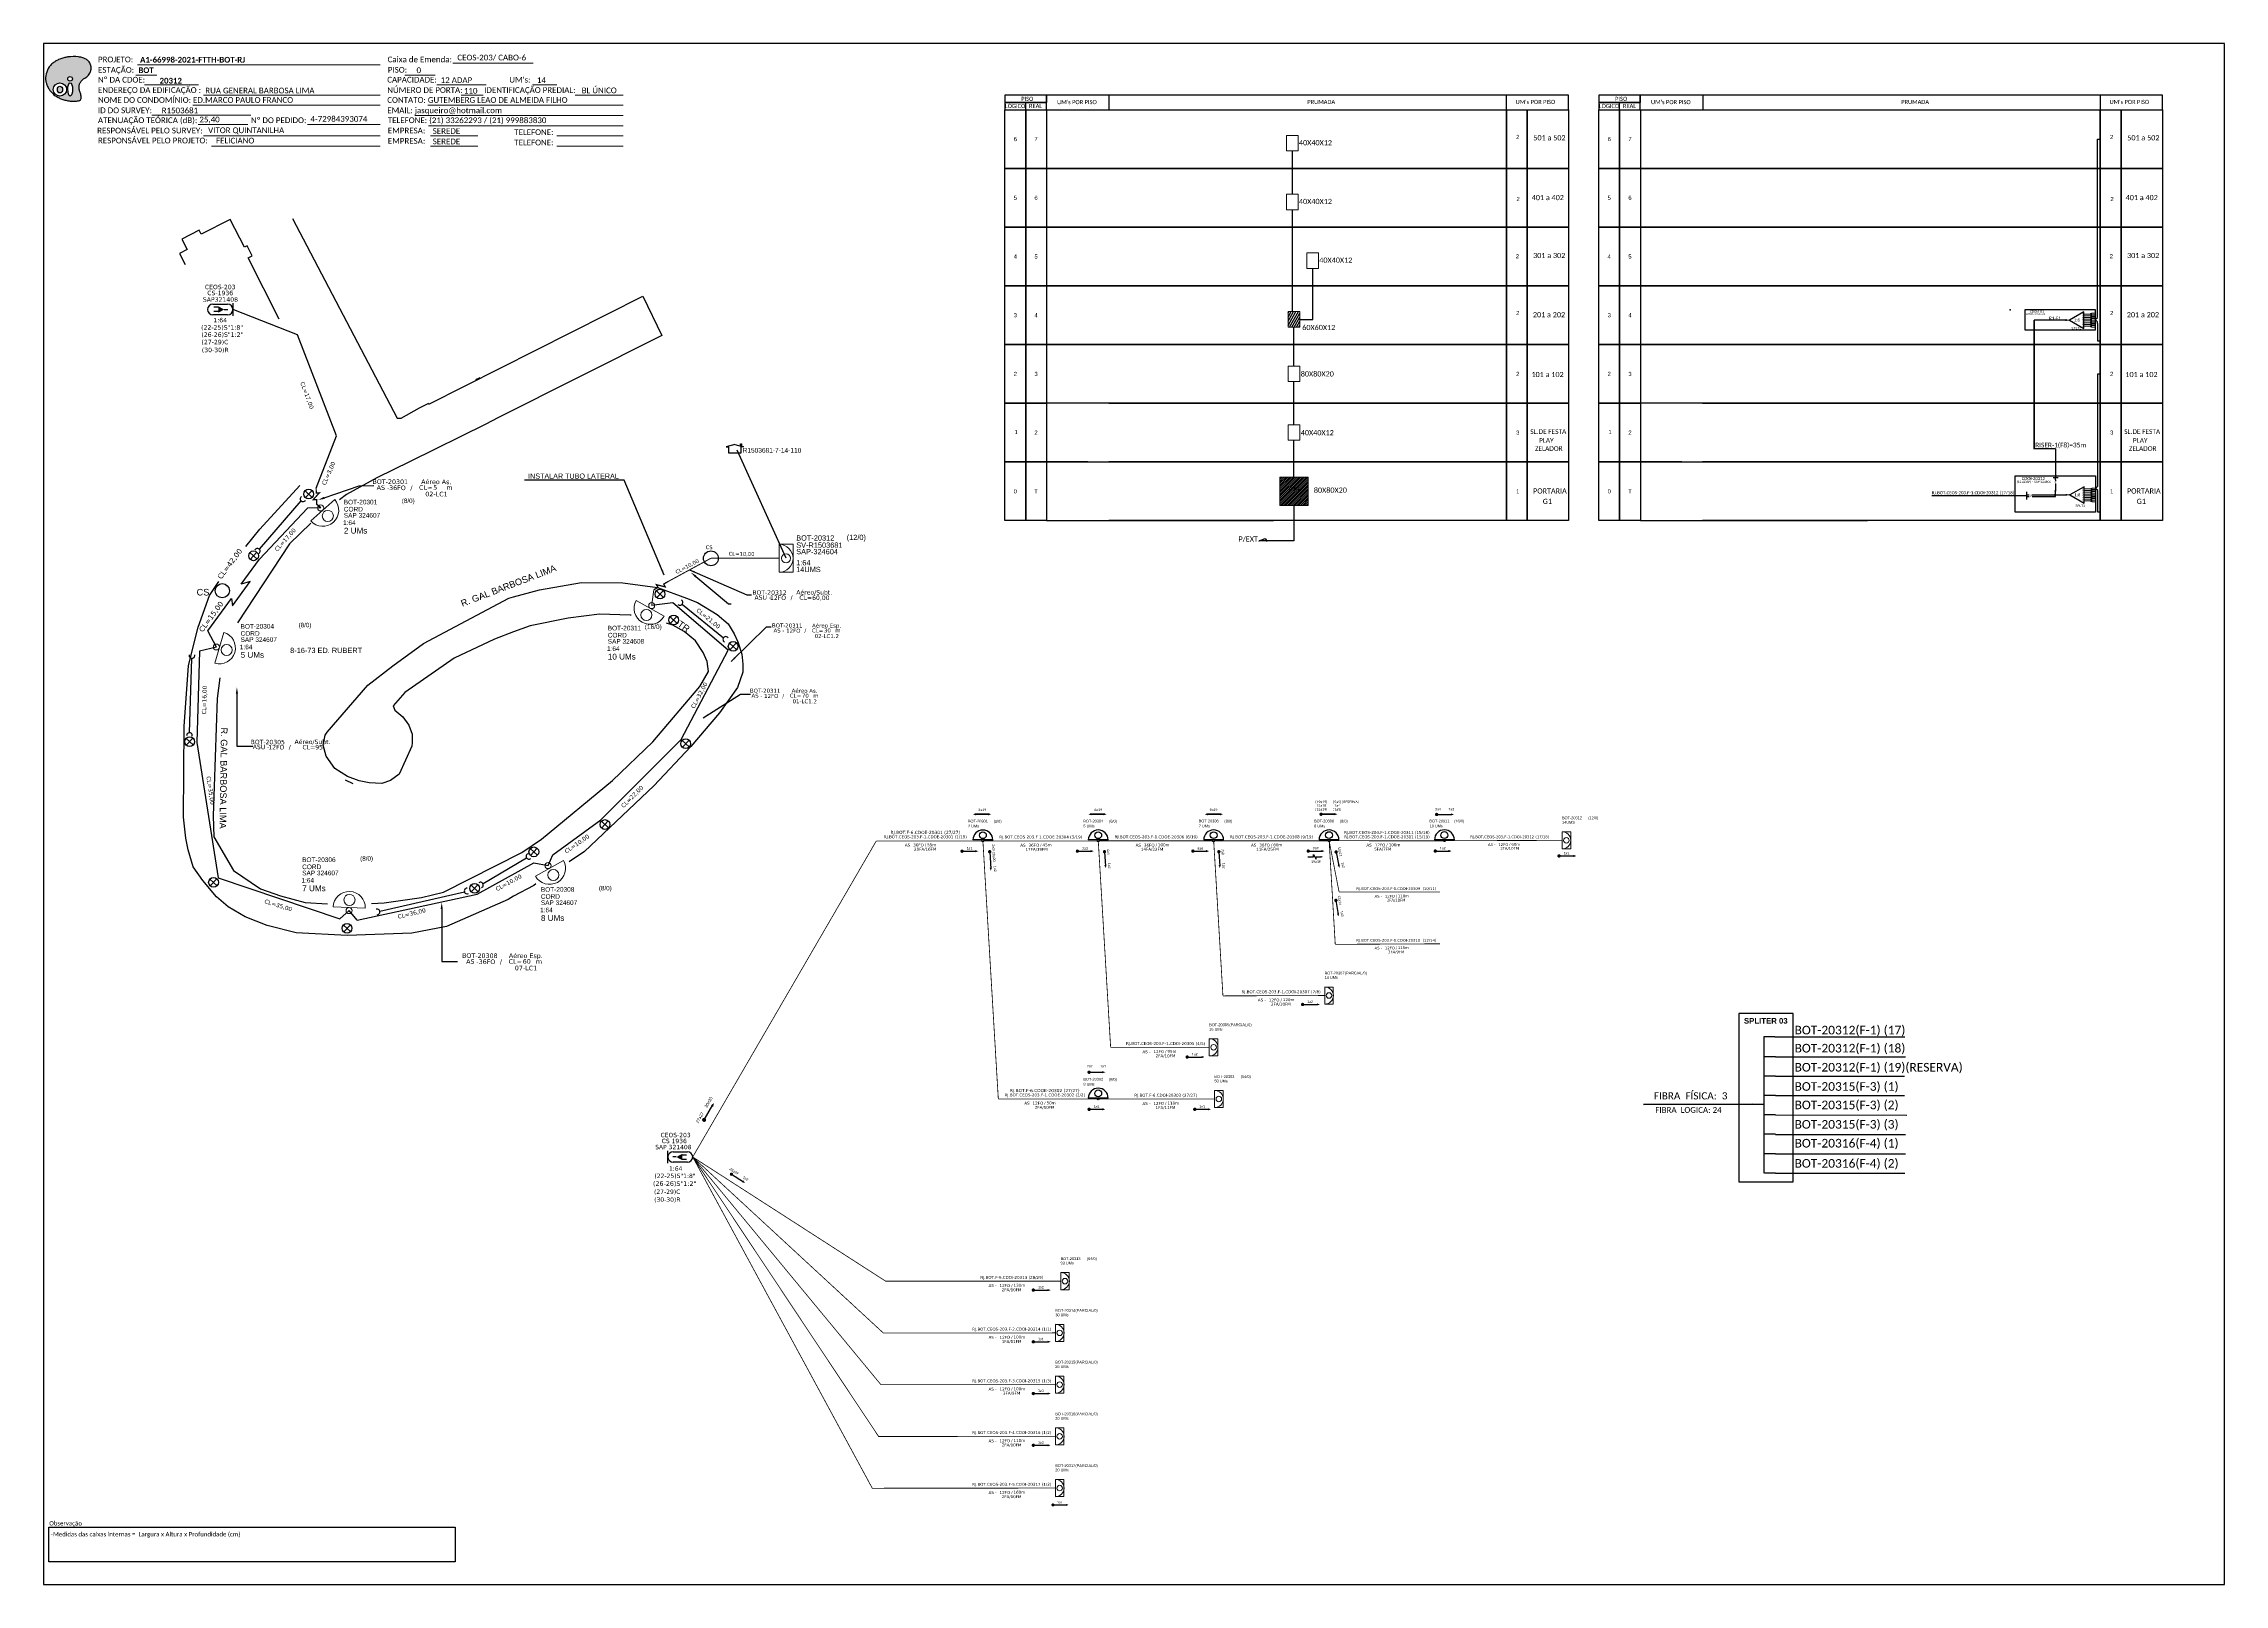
# Model space of a CAD drawing. Header units: metres. Extents: x -414 to 427, y -199 to 395.
import ezdxf
from ezdxf import colors
from ezdxf.entities.mleader import LeaderData, LeaderLine
from ezdxf.enums import TextEntityAlignment as Align
from ezdxf.math import Vec2, Vec3

# ---------------------------------------------------------------- set-up
doc = ezdxf.new("R2010")
doc.units = ezdxf.units.M
for name, color, linetype in [('10_4-POSTES', 1, 'Continuous'), ('20.4-CEOS', 1, 'Continuous'), ('CAP a instalar', 1, 'FENCELINE1'), ('CAP_A_INSTALAR', 1, 'Continuous'), ('CD a instalar', 1, 'Continuous'), ('CELULAS_GPON', 7, 'Continuous'), ('CS', 5, 'Continuous'), ('DROP DE CLIENTE', 140, 'Continuous'), ('label_cabos', 7, 'Continuous'), ('LOGRADOURO', 5, 'Continuous'), ('MEIO FIO', 251, 'Continuous'), ('SETA', 7, 'Continuous'), ('Subida Lateral', 5, 'Continuous'), ('surveys legendas', 7, 'Continuous'), ('texto', 7, 'Continuous'), ('UNIFILAR', 7, 'Continuous')]:
    doc.layers.add(name, color=color, linetype=linetype)
for name, color, linetype, lineweight in [("20.0-LEGENDA DOS CDO'S", 1, 'Continuous', 0), ('20.1-CDO_INTERIOR', 1, 'Continuous', 0), ('20.2-CDO_POSTE', 1, 'Continuous', 5), ('20.6-CORDOALHA_SUPORTE', 7, 'Continuous', 25), ('40.1-ETIQUETAS', 1, 'Continuous', 20)]:
    doc.layers.add(name, color=color, linetype=linetype, lineweight=lineweight)
doc.styles.add('ARIAL', font='arial.ttf')
doc.styles.add('DIGICADE', font='arial.ttf')
doc.styles.add('siredit', font='verdana.ttf')
doc.styles.get("Standard").update_dxf_attribs({"font": 'arial.ttf'})
doc.styles.add('WMF-Calibri0', font='calibri.ttf')
doc.styles.add('WMF-Calibri1', font='calibrib.ttf')
doc.linetypes.add('FENCELINE1', pattern='A,0.25,-0.1,[133,ltypeshp.shx,S=0.1,R=0,X=-0.1,Y=0],-0.1,1', length=1.45)
doc.dimstyles.get("Standard").update_dxf_attribs({"dimtxt": 0.18, "dimasz": 0.18, "dimexe": 0.18, "dimexo": 0.0625, "dimgap": 0.09, "dimtad": 0, "dimtih": 1, "dimtoh": 1, "dimdec": 4, "dimzin": 0, "dimdsep": 46, "dimtxsty": 'Standard', "dimcen": 0.09, "dimadec": 0, "dimazin": 0, "dimtfac": 1, "dimtdec": 4, "dimtofl": 0, "dimtmove": 0, "dimatfit": 3, "dimfxl": 0, "dimtolj": 1, "dimtzin": 0, "dimarcsym": 0})

# ---------------------------------------------------------------- blocks, each defined once
blk = doc.blocks.new('A$C64B91533')
at = {"color": 0}
for points in [[(0, 4.1), (23.1, 4.1), (23.1, 8.2), (0, 8.2)], [(0, 0), (23.1, 0), (23.1, 4.1), (0, 4.1)]]:
    blk.add_lwpolyline(points, close=True, dxfattribs=at)
for points in [[(11.6, 0), (11.6, 4.1)], [(23.1, 0), (314.5, 0), (314.5, 8.2), (23.1, 8.2), (23.1, 8.2), (23.1, 4.1)], [(58.2, 0), (58.2, 8.2)], [(279.8, 0), (279.8, 8.2)]]:
    blk.add_lwpolyline(points)
at = {"color": 0, "style": 'WMF-Calibri0'}
for s, p in [('  LÓGICO', (-1.6, 0.9)), ('     PISO', (5, 4.9)), ('    REAL', (10.2, 0.9)), ("UM's POR PISO", (29.1, 3.1)), ('PRUMADA', (168.7, 3.2)), ("UM's POR PISO", (284.9, 3.2))]:
    blk.add_text(s, height=2.3, dxfattribs=at).set_placement(p)
blk = doc.blocks.new('OI')
h = blk.add_hatch(color=40)
edge = h.paths.add_edge_path()
edge.add_spline(control_points=[(4.35, -0.67), (3.92, -0.99), (3.26, -1.5), (2.81, -2.59), (2.9, -3.5), (3.06, -4.27), (3.31, -4.85), (3.37, -5.39), (3.4, -5.88), (3.2, -6.4), (2.54, -6.61), (1.65, -6.63), (0.55, -6.67), (-0.56, -6.42), (-1.61, -6.14), (-2.77, -5.61), (-3.92, -4.77), (-4.89, -3.7), (-5.34, -2.65), (-5.6, -1.94), (-5.85, -0.96), (-5.71, 0.47), (-5.1, 2.02), (-4.14, 3.02), (-3.3, 3.61), (-2.37, 4.16), (-1.36, 4.44), (-0.56, 4.7), (0.79, 4.85), (2.24, 4.97), (3.79, 4.57), (4.67, 4.21), (5.44, 3.65), (5.76, 2.99), (6.03, 2.21), (6.01, 1.46), (5.72, 0.64), (5.31, 0.08), (4.88, -0.38), (4.51, -0.55), (4.35, -0.67)], knot_values=[0, 0, 0, 0, 1.60434, 2.417191, 3.427595, 4.282808, 4.776746, 5.304182, 5.888771, 6.258406, 6.858137, 7.79129, 8.986195, 10.124242, 11.187857, 12.242908, 13.953784, 15.414161, 16.515391, 17.349188, 17.675853, 19.552021, 21.515531, 22.568638, 23.63245, 24.621084, 25.782718, 26.745347, 27.142653, 29.870543, 31.004649, 31.921532, 32.709589, 33.801391, 34.042471, 35.192333, 35.971461, 36.628871, 37.254359, 37.836911, 37.836911, 37.836911, 37.836911], degree=3, periodic=0)
h.paths.add_polyline_path([(1.13, -0.87, -1), (-0.04, -0.87, -1)], flags=16)
edge = h.paths.add_edge_path(flags=16)
edge.add_ellipse((0.56, -3.59), major_axis=(-0.02, 1.71), ratio=0.361305, start_angle=0, end_angle=360)
h.paths.add_polyline_path([(-0.36, -3.62, -1), (-3.8, -3.62, -1)], flags=16)
edge = h.paths.add_edge_path(flags=0)
edge.add_ellipse((-2.08, -3.62), major_axis=(0, 0.885), ratio=0.758294, start_angle=0, end_angle=360)
at = {"color": 40}
for centre, radius in [((-2.08, -3.62), 1.72), ((0.54, -0.87), 0.587)]:
    blk.add_circle(centre, radius, dxfattribs=at)
blk.add_ellipse((-2.08, -3.62), major_axis=(0, 0.885), ratio=0.758294, start_param=-3.141592653589792, end_param=3.141592653589792, dxfattribs=at)
blk.add_ellipse((0.56, -3.59), major_axis=(-0.02, 1.71), ratio=0.361305, dxfattribs=at)
at = {"color": 40, "start_tangent": (-0.800898, -0.598801), "end_tangent": (-0.800898, -0.598801)}
blk.add_spline([(4.35, -0.67), (3.2, -1.78), (2.9, -2.54), (2.92, -3.55), (3.12, -4.38), (3.28, -4.85), (3.37, -5.37), (3.35, -5.95), (3.2, -6.29), (2.66, -6.55), (1.73, -6.63), (0.54, -6.62), (-0.58, -6.41), (-1.6, -6.11), (-2.56, -5.67), (-3.95, -4.67), (-4.89, -3.56), (-5.37, -2.56), (-5.64, -1.78), (-5.72, -1.46), (-5.63, 0.42), (-4.84, 2.22), (-4.13, 2.99), (-3.27, 3.62), (-2.4, 4.09), (-1.3, 4.47), (-0.37, 4.72), (0.02, 4.77), (2.75, 4.8), (3.85, 4.53), (4.69, 4.16), (5.31, 3.68), (5.85, 2.73), (5.93, 2.5), (5.94, 1.35), (5.67, 0.62), (5.29, 0.08), (4.84, -0.36), (4.35, -0.67)], degree=3, dxfattribs=at)
blk = doc.blocks.new('POLE_POLE')
at = {"color": 1}
for p, q in [((-0.00000178, 0.00000566), (0.00000138, 0.0000027)), ((0.00000128, 0.00000576), (-0.00000168, 0.0000026))]:
    blk.add_line(p, q, dxfattribs=at)
blk.add_circle((-0.0000002, 0.00000418), 0.00000217, dxfattribs=at)
blk = doc.blocks.new('*U4')
at = {"color": 0}
blk.add_line((2.14, -0.58), (-2.1, -0.68), dxfattribs=at)
for centre, radius in [((0, 0.38), 0.733), ((0.03, -1.03), 0.393)]:
    blk.add_circle(centre, radius, dxfattribs=at)
blk.add_arc((0.02, -0.63), 2.12, 1.3782, 181.3782, dxfattribs=at)
blk = doc.blocks.new('*U10')
at = {"layer": '20.4-CEOS', "color": 7, "style": 'siredit'}
for tag, p in [('FIBRAS_SPLITTER', (0, 0)), ('FIBRAS_TOP_C', (0, -4.13)), ('RESERVA_FINAIS', (0, -5.46))]:
    blk.add_attdef(tag, p, '', height=1.01, dxfattribs=at)
for tag, p, flags in [('QTDE', (0, -9.4), 1), ('ID_ATIVIDADE', (0, -6.77), 3), ('FATOR', (0, -8.09), 1), ('FID', (0, -10.71), 1)]:
    blk.add_attdef(tag, p, '', height=1.01, dxfattribs=dict(at, flags=flags))
blk = doc.blocks.new('*U12')
at = {"layer": '20.4-CEOS', "color": 7, "style": 'siredit'}
blk.add_attdef('FIBRAS_SPLITTER', (0, 0), '', height=1.01, dxfattribs=at)
for tag, p, flags in [('QTDE', (0, -4.11), 1), ('ID_ATIVIDADE', (0, -1.48), 3), ('FATOR', (0, -2.79), 1), ('FID', (0, -5.42), 1)]:
    blk.add_attdef(tag, p, '', height=1.01, dxfattribs=dict(at, flags=flags))
blk = doc.blocks.new('Inst CDOE-8 CAIXA DIST OPT CDOE 48F_8D C_SPL OPTAP')
at = {"layer": "20.0-LEGENDA DOS CDO'S", "color": 0, "style": 'ARIAL'}
for tag, p, height in [('SAP', (0.12, 2.96), 0.8), ('CORDOALHA', (0.12, 4.02), 0.8), ('FID', (0.12, 5.25), 0.8), ('1:XX', (-0.01, 1.7), 0.8), ('UMS', (0.14, 0.22), 1)]:
    blk.add_attdef(tag, p, '', height=height, rotation=0.118, dxfattribs=at)
at = {"layer": "20.0-LEGENDA DOS CDO'S", "color": 0}
for tag, p, style, flags in [('ID_ATIVIDADE', (0.12, 6.47), 'ARIAL', 3), ('FATOR', (7.92, 6.47), 'ARIAL', 1), ('QTDE', (0.23, -0.97), 'DIGICADE', 3)]:
    blk.add_attdef(tag, p, '', height=0.8, rotation=0.118, dxfattribs=dict(at, style=style, flags=flags))
at = {"layer": "20.0-LEGENDA DOS CDO'S", "color": 0, "style": 'ARIAL'}
blk.add_attdef('FIBRAS_UTILIZADAS', text='', height=0.8, rotation=0.118, dxfattribs=at).set_placement((13.48, 5.26), align=Align.CENTER)
blk = doc.blocks.new('Inst CDOE-16 CAIXA DIST OPT CDOE 48F_16D C_SPL_2_1_8')
at = {"layer": "20.0-LEGENDA DOS CDO'S", "color": 0, "style": 'ARIAL'}
for tag, p, height in [('SAP', (0.12, 2.96), 0.8), ('CORDOALHA', (0.12, 4.02), 0.8), ('FID', (0.12, 5.25), 0.8), ('1:XX', (-0.01, 1.7), 0.8), ('UMS', (0.14, 0.22), 1)]:
    blk.add_attdef(tag, p, '', height=height, rotation=0.118, dxfattribs=at)
at = {"layer": "20.0-LEGENDA DOS CDO'S", "color": 0}
for tag, p, style, flags in [('ID_ATIVIDADE', (0.12, 6.47), 'ARIAL', 3), ('FATOR', (7.92, 6.47), 'ARIAL', 1), ('QTDE', (0.1, -1.17), 'DIGICADE', 3)]:
    blk.add_attdef(tag, p, '', height=0.8, rotation=0.118, dxfattribs=dict(at, style=style, flags=flags))
at = {"layer": "20.0-LEGENDA DOS CDO'S", "color": 0, "style": 'ARIAL'}
blk.add_attdef('FIBRAS_UTILIZADAS', text='', height=0.8, rotation=0.118, dxfattribs=at).set_placement((13.48, 5.26), align=Align.CENTER)
blk = doc.blocks.new('Inst CB AS CFOA-SM-AS-80-TS-36')
at = {"layer": 'label_cabos', "color": 0, "style": 'siredit'}
for tag, flags, p in [('ID_ATIVIDADE', 3, (1.31, 2.67)), ('FATOR', 1, (11.56, 2.55))]:
    blk.add_attdef(tag, text='', height=1, rotation=359.69, dxfattribs=dict(at, flags=flags)).set_placement(p, align=Align.MIDDLE_CENTER)
for tag, p in [('TIPO_CABO', (1.76, 0)), ('DESTINO_CABO', (3.13, 1.26)), ('CABO', (4.69, -0.05)), ('/', (7.71, -0.05)), ('LANCE', (10.81, 0)), ('TIPO_CABO', (13.11, 1.24)), ('UND', (15.96, 0)), ('FID', (13.15, -1.41))]:
    blk.add_attdef(tag, text='', height=1, rotation=359.69, dxfattribs=at).set_placement(p, align=Align.MIDDLE_CENTER)
blk.add_attdef('QTDE', (12.43, -0.47), '', height=1, rotation=359.69, dxfattribs=at)
blk = doc.blocks.new('LEGENDA DOS CABOS')
at = {"layer": 'label_cabos', "color": 0, "style": 'siredit'}
for tag, p in [('TIPO_CABO', (2.74, 0.52)), ('ID', (4.24, 1.63)), ('CABO', (6.16, 0.47)), ('/', (9.19, 0.47)), ('METROS', (14.36, 0.47)), ('XX', (14.31, 1.67))]:
    blk.add_attdef(tag, text='', height=1, rotation=359.69, dxfattribs=at).set_placement(p, align=Align.MIDDLE_CENTER)
blk = doc.blocks.new('Inst CB AS CFOA-SM-AS-120-S-12 A')
at = {"layer": 'label_cabos', "color": 0, "style": 'siredit'}
for tag, flags, p in [('ID_ATIVIDADE', 3, (1.31, 2.67)), ('FATOR', 1, (11.56, 2.55))]:
    blk.add_attdef(tag, text='', height=1, rotation=359.69, dxfattribs=dict(at, flags=flags)).set_placement(p, align=Align.MIDDLE_CENTER)
for tag, p in [('TIPO_CABO', (1.26, 0)), ('DESTINO_CABO', (3.13, 1.26)), ('CABO', (4.69, -0.05)), ('/', (7.71, -0.05)), ('LANCE', (10.81, 0)), ('TIPO_CABO', (13.11, 1.24)), ('UND', (15.96, 0)), ('FID', (13.15, -1.41))]:
    blk.add_attdef(tag, text='', height=1, rotation=359.69, dxfattribs=at).set_placement(p, align=Align.MIDDLE_CENTER)
blk.add_attdef('QTDE', (12.43, -0.47), '', height=1, rotation=359.69, dxfattribs=at)
blk = doc.blocks.new('Inst CB ESP CFOA-SM-AS-120-S-12 A')
at = {"layer": 'label_cabos', "color": 0, "style": 'siredit'}
for tag, flags, p in [('ID_ATIVIDADE', 3, (1.31, 2.67)), ('FATOR', 1, (11.56, 2.55))]:
    blk.add_attdef(tag, text='', height=1, rotation=359.69, dxfattribs=dict(at, flags=flags)).set_placement(p, align=Align.MIDDLE_CENTER)
for tag, p in [('TIPO_CABO', (1.26, 0)), ('DESTINO_CABO', (3.13, 1.26)), ('CABO', (4.69, -0.05)), ('/', (7.71, -0.05)), ('LANCE', (10.81, 0)), ('TIPO_CABO', (13.11, 1.24)), ('UND', (15.96, 0)), ('FID', (13.15, -1.41))]:
    blk.add_attdef(tag, text='', height=1, rotation=359.69, dxfattribs=at).set_placement(p, align=Align.MIDDLE_CENTER)
blk.add_attdef('QTDE', (12.43, -0.47), '', height=1, rotation=359.69, dxfattribs=at)
blk = doc.blocks.new('Inst CB ESP CFOA-SM-AS-80-TS-36')
at = {"layer": 'label_cabos', "color": 0, "style": 'siredit'}
for tag, flags, p in [('ID_ATIVIDADE', 3, (1.31, 2.67)), ('FATOR', 1, (11.56, 2.55))]:
    blk.add_attdef(tag, text='', height=1, rotation=359.69, dxfattribs=dict(at, flags=flags)).set_placement(p, align=Align.MIDDLE_CENTER)
for tag, p in [('TIPO_CABO', (1.76, 0)), ('DESTINO_CABO', (3.13, 1.26)), ('CABO', (4.69, -0.05)), ('/', (7.71, -0.05)), ('LANCE', (10.81, 0)), ('TIPO_CABO', (13.11, 1.24)), ('UND', (15.96, 0)), ('FID', (13.15, -1.41))]:
    blk.add_attdef(tag, text='', height=1, rotation=359.69, dxfattribs=at).set_placement(p, align=Align.MIDDLE_CENTER)
blk.add_attdef('QTDE', (12.43, -0.47), '', height=1, rotation=359.69, dxfattribs=at)
blk = doc.blocks.new('CDOI_INT')
at = {"layer": '20.1-CDO_INTERIOR', "color": 0, "lineweight": 18}
blk.add_lwpolyline([(4.2, -4.2), (4.2, 4.2), (0, 4.2), (0, -4.2)], close=True, dxfattribs=at)
blk.add_circle((2.1, 0), 1.36, dxfattribs=at)
blk.add_arc((0, 0), 4.25, 270, 90, dxfattribs=at)
at = {"layer": "20.0-LEGENDA DOS CDO'S", "color": 0, "style": 'ARIAL'}
for tag, p in [('CDO_N', (-0.1, 10.4)), ('SPLITER_1', (21.2, 10.4)), ('SURVEY', (-0.1, 8.2)), ('SAP', (-0.1, 6.2)), ('SPLITER_2', (21.2, 8.7)), ('1:XX', (5.9, -2.2)), ('UMS', (5.9, -4.2))]:
    blk.add_attdef(tag, p, '', height=1.36, dxfattribs=at)
blk.add_attdef('FIBRAS_UTILIZADAS', text='', height=1.36, dxfattribs=at).set_placement((15.3, 10.4), align=Align.CENTER)
blk = doc.blocks.new('SETA1')
at = {"const_width": 1.1}
blk.add_lwpolyline([(-5.3, 0, 1), (-4.2, 0, 1)], format="xyb", close=True, dxfattribs=at)
at = {"layer": 'SETA'}
blk.add_lwpolyline([(-4.7, 0), (4.7, 0)], dxfattribs=at)
blk.add_solid([(4.7, 0.7), (6.7, 0), (4.7, -0.7)], dxfattribs=at)
blk = doc.blocks.new('ETIQUETA_RS5F')
at = {"layer": '40.1-ETIQUETAS', "color": 0, "style": 'siredit'}
blk.add_text('/', height=1.5, dxfattribs=at).set_placement((1.6, -2), align=Align.MIDDLE_RIGHT)
for tag, p in [('ETIQUETA_R_SECUNDARIA', (1.2, 2.1)), ('ETIQUETA_R_PRIMARIA', (1.2, 4.1)), ('F_ATIVAS/F_MORTAS', (1.1, -4.2))]:
    blk.add_attdef(tag, text='', height=1.5, dxfattribs=at).set_placement(p, align=Align.MIDDLE_CENTER)
for tag, p in [('TIPO_CABO', (-6.6, -2.1)), ('CAP_CABO', (0.4, -2.1))]:
    blk.add_attdef(tag, text='', height=1.5, dxfattribs=at).set_placement(p, align=Align.MIDDLE_RIGHT)
for tag, p in [('FUSÃO_1', (0.8, -8.4)), ('FUSÃO_2', (0.8, -10.6)), ('FUSÃO_3', (0.8, -12.9)), ('FUSÃO_4', (0.8, -15.1)), ('FUSÃO_5', (0.8, -17.2))]:
    blk.add_attdef(tag, text='', height=1.5, dxfattribs=at).set_placement(p, align=Align.CENTER)
blk.add_attdef('METROS', text='', height=1.5, dxfattribs=at).set_placement((2.1, -2), align=Align.MIDDLE_LEFT)
blk = doc.blocks.new('CDOE-TEXTO PADRÃO')
at = {"layer": "20.0-LEGENDA DOS CDO'S", "color": 0, "style": 'ARIAL'}
for tag, p in [('CDO_N', (0.5, 7.4)), ('CORDOALHA', (0.5, 4.3)), ('SAP', (0.5, 1.7)), ('SPLITER_1', (0.6, -0.9)), ('SPLITER_2', (0.6, -3.5)), ('(XX-XX_F)S', (0.5, -8.3)), ('(XX-XX_L)S', (0.5, -10.8)), ('UMS', (0.5, -13.1))]:
    blk.add_attdef(tag, p, '', height=1.7, rotation=0.118, dxfattribs=at)
blk.add_attdef('FIBRAS_UTILIZADAS', text='', height=1.7, rotation=0.118, dxfattribs=at).set_placement((19.8, 7.4), align=Align.CENTER)
blk = doc.blocks.new('CEOS_RP_CT_DRT')
at = {"layer": '20.4-CEOS', "color": 0}
for p, q in [((-4.54, 1.19), (-1.19, 1.19)), ((-1.19, -1.19), (-4.54, -1.19))]:
    blk.add_line(p, q, dxfattribs=at)
for points in [[(-5.73, -1.43), (-5.73, 1.44)], [(-3.79, 0), (-4.59, 0)], [(-2.47, 0.48), (-1.45, 0.48)], [(-2.47, -0.52), (-1.45, -0.52)]]:
    blk.add_lwpolyline(points, dxfattribs=at)
blk.add_lwpolyline([(-3.79, 0, 0, 1.47, 0), (-2.41, 0, 1.47, 1.47, 0)], format="xyseb", dxfattribs=at)
for centre, start, end in [((-4.54, 0), 90, 270), ((-1.19, 0), 270, 90)]:
    blk.add_arc(centre, 1.19, start, end, dxfattribs=at)
at = {"layer": '20.4-CEOS', "color": 7, "style": 'siredit'}
for tag, p in [('Nº_DA_CEOS', (-2.86, 5.6)), ('LOCAL', (-2.86, 4.24)), ('SAP', (-2.86, 2.78)), ('RACIO_SPLITAGEM', (-2.86, -1.88)), ('FIBRAS_SPLITTER', (-2.86, -3.58)), ('RESERVA_FINAIS', (-2.86, -6.39)), ('FIBRAS_TOP_C', (-2.86, -5.08))]:
    blk.add_attdef(tag, text='', height=1.01, dxfattribs=at).set_placement(p, align=Align.TOP_CENTER)
blk = doc.blocks.new('*U31')
at = {"layer": '20.4-CEOS', "color": 7, "style": 'siredit'}
blk.add_attdef('FIBRAS_SPLITTER', (0, 0), '', height=1.01, dxfattribs=at)
for tag, p, flags in [('QTDE', (0, -4.11), 1), ('ID_ATIVIDADE', (0, -1.48), 3), ('FATOR', (0, -2.79), 1), ('FID', (0, -5.42), 1)]:
    blk.add_attdef(tag, p, '', height=1.01, dxfattribs=dict(at, flags=flags))
blk = doc.blocks.new('SPLT_1-8_SC-APC')
at = {"color": 1, "lineweight": 0}
blk.add_lwpolyline([(-17, -7.5), (-19.3, -7.5)], dxfattribs=at)
at = {"color": 1}
blk.add_lwpolyline([(-7.4, -2.1), (-17, -7.5), (-7.4, -13), (-7.4, -2.1)], dxfattribs=at)
at = {"color": 3, "lineweight": 0}
for points in [[(-3, -3.5), (-7.4, -3.5)], [(-7.4, -4.7), (-3, -4.7)], [(-7.4, -5.8), (-3, -5.8)], [(-7.4, -7), (-3, -7)], [(-7.4, -8.1), (-3, -8.1)], [(-7.4, -9.3), (-3, -9.3)], [(-7.4, -10.4), (-3, -10.4)], [(-7.4, -11.6), (-3, -11.6)], [(-2.4, -3), (-2.4, -4)], [(-2.4, -3), (0, -3)], [(-2.4, -4), (0, -4)], [(-2.4, -4.2), (-2.4, -5.2)], [(-2.4, -4.2), (0, -4.2)], [(-2.4, -5.2), (0, -5.2)], [(-2.4, -5.3), (-2.4, -6.3)], [(-2.4, -5.3), (0, -5.3)], [(-2.4, -6.3), (0, -6.3)], [(-2.4, -6.5), (-2.4, -7.5)], [(-2.4, -6.5), (0, -6.5)], [(-2.4, -7.5), (0, -7.5)], [(-2.4, -7.6), (-2.4, -8.6)], [(-2.4, -7.6), (0, -7.6)], [(-2.4, -8.6), (0, -8.6)], [(-2.4, -8.8), (-2.4, -9.8)], [(-2.4, -8.8), (0, -8.8)], [(-2.4, -9.8), (0, -9.8)], [(-2.4, -9.9), (-2.4, -10.9)], [(-2.4, -9.9), (0, -9.9)], [(-2.4, -10.9), (0, -10.9)], [(-2.4, -11.1), (-2.4, -12.1)], [(-2.4, -11.1), (0, -11.1)], [(-2.4, -12.1), (0, -12.1)]]:
    blk.add_lwpolyline(points, dxfattribs=at)
for points in [[(-3, -3.2), (-2.4, -3.2), (-2.4, -3.8), (-3, -3.8)], [(-3, -4.4), (-2.4, -4.4), (-2.4, -5), (-3, -5)], [(-3, -5.5), (-2.4, -5.5), (-2.4, -6.1), (-3, -6.1)], [(-3, -6.7), (-2.4, -6.7), (-2.4, -7.3), (-3, -7.3)], [(-3, -7.8), (-2.4, -7.8), (-2.4, -8.4), (-3, -8.4)], [(-3, -9), (-2.4, -9), (-2.4, -9.6), (-3, -9.6)], [(-3, -10.1), (-2.4, -10.1), (-2.4, -10.7), (-3, -10.7)], [(-3, -11.3), (-2.4, -11.3), (-2.4, -11.9), (-3, -11.9)]]:
    blk.add_lwpolyline(points, close=True, dxfattribs=at)
at = {"color": 1, "style": 'ARIAL'}
for s, height, p in [('1:8', 2, (-13.9, -8.4)), ('S1', 0.75, (-8.7, -3.8)), ('S2', 0.75, (-8.7, -5)), ('S3', 0.75, (-8.7, -6.2)), ('S4', 0.75, (-8.7, -7.4)), ('S5', 0.75, (-8.7, -8.6)), ('S6', 0.75, (-8.7, -9.7)), ('S7', 0.75, (-8.7, -10.8)), ('S8', 0.75, (-8.7, -11.9))]:
    blk.add_text(s, height=height, dxfattribs=at).set_placement(p)
blk = doc.blocks.new('A$C415C251F')
at = {"color": 3}
blk.add_point((0, 0), dxfattribs=at)
blk = doc.blocks.new('LEG_CDOIA8_C-SPLT_ESQ')
at = {"color": 3, "extrusion": (0, 0, -1), "xscale": -1, "zscale": -1}
blk.add_blockref('A$C415C251F', (0, 0), dxfattribs=at)
at = {"style": 'ARIAL', "flags": 4}
blk.add_attdef('SPLITAGEM', text='', height=1.5, dxfattribs=at).set_placement((18.6, -12.6), align=Align.CENTER)
at = {"color": 1, "style": 'WMF-Calibri0', "flags": 4}
blk.add_attdef('MODELO', text='', height=1.5, dxfattribs=at).set_placement((22.5, -4.5), align=Align.CENTER)
blk.add_attdef('CDO', (21.4, -2.6), '', height=2, dxfattribs=at)

msp = doc.modelspace()

# ---------------------------------------------------------------- hatches: boundary and pattern name
h = msp.add_hatch()
h.set_pattern_fill('ANSI31', color=1, scale=0.25, angle=15, style=0)
h.paths.add_polyline_path([(70.83, 291.52), (66.26, 291.52), (66.26, 285.56), (70.83, 285.56)])
h.paths.add_polyline_path([(71.22, 283.86), (85.13, 283.86), (85.13, 286.94), (71.22, 286.94)], flags=9)
h = msp.add_hatch(color=3)
h.dxf.hatch_style = 1
edge = h.paths.add_edge_path()
edge.add_arc((366.27, 288.24), 0.205, 0, 360)
h = msp.add_hatch()
h.set_pattern_fill('ANSI31', color=1, scale=0.16, style=0)
h.set_pattern_definition([(45, (185.59176, 224.28625), (-0.3592102, 0.3592102), [])])
h.paths.add_polyline_path([(74.01, 227.74), (63.08, 227.74), (63.08, 216.81), (74.01, 216.81)])
h.paths.add_polyline_path([(65.59, 221.53), (70.54, 221.53), (70.54, 224.23), (65.59, 224.23)], flags=24)
h = msp.add_hatch(color=3)
h.dxf.hatch_style = 1
edge = h.paths.add_edge_path()
edge.add_arc((362.17, 222.39), 0.149, 0, 360)
h = msp.add_hatch(color=3)
h.dxf.hatch_style = 1
edge = h.paths.add_edge_path()
edge.add_arc((366.42, 220.86), 0.149, 0, 360)

# ---------------------------------------------------------------- linework, layer by layer
for p, q in [((-42.91, 256.19), (-34.91, 256.19)), ((-42.91, 233.56), (-42.91, 256.19)), ((-34.91, 256.19), (-34.91, 233.56)), ((-34.91, 256.19), (-26.91, 256.19)), ((-34.91, 233.56), (-34.91, 256.19)), ((-26.91, 256.19), (-26.91, 233.56)), ((-10.91, 256.19), (-26.91, 256.19)), ((-26.91, 256.19), (-26.91, 233.56)), ((186.13, 256.19), (194.13, 256.19)), ((186.13, 233.56), (186.13, 256.19)), ((194.13, 256.19), (194.13, 233.56)), ((194.13, 256.19), (202.13, 256.19)), ((194.13, 233.56), (194.13, 256.19)), ((202.13, 256.19), (202.13, 233.56)), ((218.13, 256.19), (202.13, 256.19)), ((202.13, 256.19), (202.13, 233.56)), ((-147.11, 240.35), (-150.48, 239.36)), ((-150.48, 239.36), (-149.42, 239.36)), ((-149.42, 236.95), (-149.42, 239.35)), ((-144.79, 236.95), (-149.42, 236.95)), ((-147.11, 240.35), (-143.74, 239.36)), ((-144.84, 240.49), (-144.49, 240.49)), ((-144.84, 239.7), (-144.84, 240.49)), ((-143.74, 239.36), (-144.79, 239.36)), ((-144.79, 239.36), (-144.79, 236.95)), ((-144.49, 240.49), (-144.49, 239.6)), ((-42.91, 233.56), (-34.91, 233.56)), ((-42.91, 210.93), (-42.91, 233.56)), ((-34.91, 233.56), (-42.91, 233.56)), ((-34.91, 233.56), (-34.91, 210.93)), ((-34.91, 233.56), (-26.91, 233.56)), ((-34.91, 210.93), (-34.91, 233.56)), ((-26.91, 233.56), (-34.91, 233.56)), ((-26.91, 233.56), (-26.91, 210.93)), ((-10.91, 233.56), (-26.91, 233.56)), ((-26.91, 233.56), (-26.91, 210.93)), ((-26.91, 233.56), (-10.91, 233.56)), ((186.13, 233.56), (194.13, 233.56)), ((186.13, 210.93), (186.13, 233.56)), ((194.13, 233.56), (186.13, 233.56)), ((194.13, 233.56), (194.13, 210.93)), ((194.13, 233.56), (202.13, 233.56)), ((194.13, 210.93), (194.13, 233.56)), ((202.13, 233.56), (194.13, 233.56)), ((202.13, 233.56), (202.13, 210.93)), ((218.13, 233.56), (202.13, 233.56)), ((202.13, 233.56), (202.13, 210.93)), ((202.13, 233.56), (218.13, 233.56)), ((-34.91, 210.93), (-42.91, 210.93)), ((-26.91, 210.93), (-34.91, 210.93)), ((-26.91, 210.93), (60.64, 210.93)), ((194.13, 210.93), (186.13, 210.93)), ((202.13, 210.93), (194.13, 210.93)), ((202.13, 210.93), (289.68, 210.93))]:
    msp.add_line(p, q)
at = {"color": 3}
msp.add_line((351.02, 220.86), (352.1, 220.86), dxfattribs=at)
at = {"color": 7}
for p, q in [((-47.6, 87.83), (-55.26, 87.83)), ((-3.1, 87.84), (-10.76, 87.84)), ((41.4, 87.86), (33.74, 87.86)), ((85.91, 87.87), (78.24, 87.87)), ((-3.1, -11.69), (-10.76, -11.69))]:
    msp.add_line(p, q, dxfattribs=at)
at = {"color": 5}
msp.add_line((130.41, 87.89), (122.74, 87.89), dxfattribs=at)
at = {"color": 7}
for points in [[(-413.64, -199.16), (427.36, -199.16), (427.36, 394.84), (-413.64, 394.84)], [(240.15, -44.03), (261.06, -44.03), (261.06, 20.89), (240.15, 20.89)]]:
    msp.add_lwpolyline(points, close=True, dxfattribs=at)
at = {"lineweight": 0}
for points in [[(-255.81, 387.32), (-224.87, 387.32)], [(-378.05, 382.68), (-369.99, 382.68)], [(-377.42, 386.72), (-283.91, 386.72)], [(-274.32, 382.73), (-262.65, 382.73)], [(-261.95, 378.9), (-243.02, 378.9)], [(-356.12, 371.09), (-283.91, 371.09)], [(-351.92, 374.92), (-283.91, 374.92)], [(-265.5, 371.09), (-190.14, 371.09)], [(-371.92, 367.32), (-333.71, 367.32)], [(-270.47, 367.11), (-190.14, 367.11)], [(-265.2, 363.12), (-190.14, 363.12)]]:
    msp.add_lwpolyline(points, dxfattribs=at)
at = {"color": 7, "lineweight": 0}
for points in [[(-374.78, 378.9), (-353.89, 378.9)], [(-225.1, 378.9), (-215.67, 378.9)], [(-252.62, 374.92), (-244.07, 374.92)], [(-208.68, 374.92), (-190.18, 374.92)], [(-354.03, 363.67), (-334.94, 363.67)], [(-311.9, 363.67), (-283.89, 363.67)], [(-351.92, 359.29), (-283.91, 359.29)], [(-348.86, 355.31), (-283.91, 355.31)], [(-264.45, 359.29), (-246.23, 359.29)], [(-264.45, 355.31), (-246.23, 355.31)], [(-215.71, 359.29), (-190.14, 359.29)], [(-215.71, 355.31), (-190.14, 355.31)]]:
    msp.add_lwpolyline(points, dxfattribs=at)
for points in [[(-42.91, 369.36), (-34.91, 369.36), (-34.91, 346.72), (-42.91, 346.72)], [(-34.91, 369.36), (-26.91, 369.36), (-26.91, 346.72), (-34.91, 346.72)], [(150.46, 369.36), (158.46, 369.36), (158.46, 346.72), (150.46, 346.72)], [(158.46, 369.36), (174.46, 369.36), (174.46, 346.72), (158.46, 346.72)], [(186.13, 369.36), (194.13, 369.36), (194.13, 346.72), (186.13, 346.72)], [(194.13, 369.36), (202.13, 369.36), (202.13, 346.72), (194.13, 346.72)], [(379.5, 369.36), (387.5, 369.36), (387.5, 346.72), (379.5, 346.72)], [(387.5, 369.36), (403.5, 369.36), (403.5, 346.72), (387.5, 346.72)], [(-42.91, 346.72), (-34.91, 346.72), (-34.91, 324.09), (-42.91, 324.09)], [(-34.91, 346.72), (-26.91, 346.72), (-26.91, 324.09), (-34.91, 324.09)], [(150.46, 346.72), (158.46, 346.72), (158.46, 324.09), (150.46, 324.09)], [(158.46, 346.72), (174.46, 346.72), (174.46, 324.09), (158.46, 324.09)], [(186.13, 346.72), (194.13, 346.72), (194.13, 324.09), (186.13, 324.09)], [(194.13, 346.72), (202.13, 346.72), (202.13, 324.09), (194.13, 324.09)], [(379.5, 346.72), (387.5, 346.72), (387.5, 324.09), (379.5, 324.09)], [(387.5, 346.72), (403.5, 346.72), (403.5, 324.09), (387.5, 324.09)], [(-42.91, 324.09), (-34.91, 324.09), (-34.91, 301.46), (-42.91, 301.46)], [(-34.91, 324.09), (-26.91, 324.09), (-26.91, 301.46), (-34.91, 301.46)], [(150.46, 324.09), (158.46, 324.09), (158.46, 301.46), (150.46, 301.46)], [(158.46, 324.09), (174.46, 324.09), (174.46, 301.46), (158.46, 301.46)], [(186.13, 324.09), (194.13, 324.09), (194.13, 301.46), (186.13, 301.46)], [(194.13, 324.09), (202.13, 324.09), (202.13, 301.46), (194.13, 301.46)], [(379.5, 324.09), (387.5, 324.09), (387.5, 301.46), (379.5, 301.46)], [(387.5, 324.09), (403.5, 324.09), (403.5, 301.46), (387.5, 301.46)], [(-42.91, 301.46), (-34.91, 301.46), (-34.91, 278.83), (-42.91, 278.83)], [(-34.91, 301.46), (-26.91, 301.46), (-26.91, 278.83), (-34.91, 278.83)], [(150.46, 301.46), (158.46, 301.46), (158.46, 278.83), (150.46, 278.83)], [(158.46, 301.46), (174.46, 301.46), (174.46, 278.83), (158.46, 278.83)], [(186.13, 301.46), (194.13, 301.46), (194.13, 278.83), (186.13, 278.83)], [(194.13, 301.46), (202.13, 301.46), (202.13, 278.83), (194.13, 278.83)], [(379.5, 301.46), (387.5, 301.46), (387.5, 278.83), (379.5, 278.83)], [(387.5, 301.46), (403.5, 301.46), (403.5, 278.83), (387.5, 278.83)], [(-42.91, 278.83), (-34.91, 278.83), (-34.91, 256.19), (-42.91, 256.19)], [(-34.91, 278.83), (-26.91, 278.83), (-26.91, 256.19), (-34.91, 256.19)], [(150.46, 278.83), (158.46, 278.83), (158.46, 256.19), (150.46, 256.19)], [(158.46, 278.83), (174.46, 278.83), (174.46, 256.19), (158.46, 256.19)], [(186.13, 278.83), (194.13, 278.83), (194.13, 256.19), (186.13, 256.19)], [(194.13, 278.83), (202.13, 278.83), (202.13, 256.19), (194.13, 256.19)], [(379.5, 278.83), (387.5, 278.83), (387.5, 256.19), (379.5, 256.19)], [(387.5, 278.83), (403.5, 278.83), (403.5, 256.19), (387.5, 256.19)], [(150.46, 256.19), (158.46, 256.19), (158.46, 233.56), (150.46, 233.56)], [(158.46, 256.19), (174.46, 256.19), (174.46, 233.56), (158.46, 233.56)], [(379.5, 256.19), (387.5, 256.19), (387.5, 233.56), (379.5, 233.56)], [(387.5, 256.19), (403.5, 256.19), (403.5, 233.56), (387.5, 233.56)], [(150.46, 233.56), (158.46, 233.56), (158.46, 210.93), (150.46, 210.93)], [(158.46, 233.56), (174.46, 233.56), (174.46, 210.93), (158.46, 210.93)], [(379.5, 233.56), (387.5, 233.56), (387.5, 210.93), (379.5, 210.93)], [(387.5, 233.56), (403.5, 233.56), (403.5, 210.93), (387.5, 210.93)]]:
    msp.add_lwpolyline(points, close=True)
for points in [[(-26.91, 369.36), (150.46, 369.36), (150.46, 346.72), (-26.91, 346.72)], [(202.13, 369.36), (379.5, 369.36), (379.5, 346.72), (202.13, 346.72)], [(-26.91, 346.72), (150.46, 346.72), (150.46, 324.09), (-26.91, 324.09)], [(202.13, 346.72), (379.5, 346.72), (379.5, 324.09), (202.13, 324.09)], [(-26.91, 324.09), (150.46, 324.09), (150.46, 301.46), (-26.91, 301.46)], [(202.13, 324.09), (379.5, 324.09), (379.5, 301.46), (202.13, 301.46)], [(-26.91, 301.46), (150.46, 301.46), (150.46, 278.83), (-26.91, 278.83)], [(202.13, 301.46), (379.5, 301.46), (379.5, 278.83), (202.13, 278.83)], [(-26.91, 278.83), (150.46, 278.83), (150.46, 256.19), (-2.91, 256.19)], [(68.54, 270.49), (68.54, 285.56)], [(202.13, 278.83), (379.5, 278.83), (379.5, 256.19), (226.13, 256.19)], [(-2.91, 256.19), (-10.91, 256.19)], [(-2.91, 256.19), (150.46, 256.19), (150.46, 233.56), (-2.91, 233.56)], [(226.13, 256.19), (218.13, 256.19)], [(226.13, 256.19), (379.5, 256.19), (379.5, 233.56), (226.13, 233.56)], [(-10.91, 233.56), (-2.91, 233.56)], [(-2.91, 233.56), (150.46, 233.56), (150.46, 210.93), (-2.91, 210.93)], [(218.13, 233.56), (226.13, 233.56)], [(226.13, 233.56), (379.5, 233.56), (379.5, 210.93), (226.13, 210.93)]]:
    msp.add_lwpolyline(points)
at = {"color": 0, "lineweight": 0}
for points in [[(70.23, 359.41), (65.65, 359.41), (65.65, 353.46), (70.23, 353.46)], [(70.23, 336.78), (65.65, 336.78), (65.65, 330.82), (70.23, 330.82)], [(78.07, 314.15), (73.5, 314.15), (73.5, 308.19), (78.07, 308.19)], [(70.83, 270.49), (66.26, 270.49), (66.26, 264.53), (70.83, 264.53)], [(70.83, 247.86), (66.26, 247.86), (66.26, 241.9), (70.83, 241.9)]]:
    msp.add_lwpolyline(points, close=True, dxfattribs=at)
at = {"color": 3}
for points in [[(67.94, 336.78), (67.94, 353.46)], [(378.49, 298.25), (378.49, 358.04), (379.5, 358.04)], [(67.94, 291.52), (67.94, 330.82)], [(70.83, 288.54), (75.79, 288.54), (75.79, 308.19)], [(378.49, 286.94), (378.49, 287.55), (377.57, 288.42), (378.49, 289.3), (378.49, 298.25)], [(378.49, 286.94), (378.49, 280.23), (379.5, 280.23)], [(68.54, 247.86), (68.54, 264.53)], [(378.54, 226.64), (378.54, 267.51), (379.5, 267.51)], [(68.54, 227.74), (68.54, 241.9)], [(379.5, 227.78), (379.5, 227.78)], [(352.1, 220.86), (352.13, 220.86)], [(353.14, 220.86), (366.42, 220.86), (366.42, 220.86)], [(379.5, 214.26), (378.54, 214.26), (378.54, 222.5), (377.63, 223.37), (378.54, 224.25), (378.54, 226.64)], [(68.54, 216.81), (68.54, 203.21), (55.11, 203.21), (57.38, 204.02), (58.25, 202.84)]]:
    msp.add_lwpolyline(points, dxfattribs=at)
at = {"color": 1, "lineweight": 0}
for points in [[(70.83, 291.52), (66.26, 291.52), (66.26, 285.56), (70.83, 285.56)], [(74.01, 227.74), (63.08, 227.74), (63.08, 216.81), (74.01, 216.81)]]:
    msp.add_lwpolyline(points, close=True, dxfattribs=at)
at = {"color": 1}
for points in [[(377.48, 284.32), (350.54, 284.32), (350.54, 292.34), (377.48, 292.34)], [(346.7, 228.15), (377.63, 228.15), (377.63, 214.24), (346.7, 214.24)]]:
    msp.add_lwpolyline(points, close=True, dxfattribs=at)
at = {"color": 5, "const_width": 0.582}
for points in [[(354.01, 288.24), (354.01, 238.69), (362.28, 238.69)], [(362.28, 227.57), (362.28, 238.69)]]:
    msp.add_lwpolyline(points, dxfattribs=at)
at = {"color": 5}
for points in [[(366.43, 288.24), (354.01, 288.24)], [(361.27, 227.57), (363.29, 227.57)], [(362.17, 226.73), (362.17, 227.43)], [(362.17, 226.73), (362.17, 226.16)], [(362.17, 225.27), (362.17, 222.39)]]:
    msp.add_lwpolyline(points, dxfattribs=at)
at = {"color": 1, "const_width": 0.597}
msp.add_lwpolyline([(314.53, 220.57), (351.02, 220.57)], dxfattribs=at)
at = {"color": 1}
for points in [[(351.02, 222), (351.02, 219.13)], [(373.34, 224.03), (367.71, 220.86), (373.34, 217.69), (373.34, 224.03)], [(76.04, 81.31), (76.04, 82.24), (77.15, 80.38), (77.16, 81.31)]]:
    msp.add_lwpolyline(points, dxfattribs=at)
at = {"color": 2}
for points in [[(351.02, 220.27), (352.1, 220.27)], [(353.22, 220.27), (362.17, 220.27)], [(362.17, 221.13), (362.17, 222.28)], [(362.17, 220.27), (362.17, 220.58)]]:
    msp.add_lwpolyline(points, dxfattribs=at)
at = {"color": 7}
msp.add_lwpolyline([(352.1, 220.27), (352.11, 220.27)], dxfattribs=at)
at = {"color": 1, "lineweight": 0}
msp.add_lwpolyline([(367.71, 220.86), (366.27, 220.86)], dxfattribs=at)
at = {"color": 3, "lineweight": 0}
for points in [[(375.89, 223.21), (373.34, 223.21)], [(373.34, 222.53), (375.89, 222.53)], [(373.34, 221.86), (375.89, 221.86)], [(373.34, 221.19), (375.89, 221.19)], [(373.34, 220.52), (375.89, 220.52)], [(373.34, 219.85), (375.89, 219.85)], [(373.34, 219.18), (375.89, 219.18)], [(376.22, 223.49), (376.22, 222.92)], [(376.22, 223.49), (377.63, 223.49)], [(376.22, 222.92), (377.63, 222.92)], [(376.22, 222.82), (376.22, 222.25)], [(376.22, 222.82), (377.63, 222.82)], [(376.22, 222.25), (377.63, 222.25)], [(376.22, 222.15), (376.22, 221.58)], [(376.22, 222.15), (377.63, 222.15)], [(376.22, 221.58), (377.63, 221.58)], [(376.22, 221.48), (376.22, 220.91)], [(376.22, 221.48), (377.63, 221.48)], [(376.22, 220.91), (377.63, 220.91)], [(376.22, 220.81), (376.22, 220.23)], [(376.22, 220.81), (377.63, 220.81)], [(376.22, 220.23), (377.63, 220.23)], [(376.22, 220.14), (376.22, 219.56)], [(376.22, 220.14), (377.63, 220.14)], [(376.22, 219.56), (377.63, 219.56)], [(376.22, 219.47), (376.22, 218.89)], [(376.22, 219.47), (377.63, 219.47)], [(376.22, 218.89), (377.63, 218.89)], [(376.22, 218.8), (376.22, 218.22)], [(376.22, 218.8), (377.63, 218.8)], [(373.34, 218.51), (375.89, 218.51)], [(376.22, 218.22), (377.63, 218.22)]]:
    msp.add_lwpolyline(points, dxfattribs=at)
for points in [[(375.89, 223.37), (376.22, 223.37), (376.22, 223.04), (375.89, 223.04)], [(375.89, 222.7), (376.22, 222.7), (376.22, 222.37), (375.89, 222.37)], [(375.89, 222.03), (376.22, 222.03), (376.22, 221.7), (375.89, 221.7)], [(375.89, 221.36), (376.22, 221.36), (376.22, 221.03), (375.89, 221.03)], [(375.89, 220.69), (376.22, 220.69), (376.22, 220.35), (375.89, 220.35)], [(375.89, 220.02), (376.22, 220.02), (376.22, 219.68), (375.89, 219.68)], [(375.89, 219.35), (376.22, 219.35), (376.22, 219.01), (375.89, 219.01)], [(375.89, 218.67), (376.22, 218.67), (376.22, 218.34), (375.89, 218.34)]]:
    msp.add_lwpolyline(points, close=True, dxfattribs=at)
for points, const_width in [([(78.69, 97.75, 1), (79.33, 97.75, 1)], 0.644), ([(-59.76, 83.49, 1), (-59.12, 83.49, 1)], 0.644), ([(-15.26, 83.51, 1), (-14.62, 83.51, 1)], 0.644), ([(29.24, 83.52, 1), (29.88, 83.52, 1)], 0.644), ([(73.74, 83.54, 1), (74.38, 83.54, 1)], 0.644), ([(122.72, 83.56, 1), (123.37, 83.56, 1)], 0.644), ([(-48.8, 83.62, 1), (-48.76, 82.98, 1)], 0.644), ([(-4.53, 83.62, 1), (-4.5, 82.98, 1)], 0.644), ([(39.56, 83.62, 1), (39.6, 82.98, 1)], 0.644), ([(84.75, 83.5, 1), (84.88, 82.87, 1)], 0.644), ([(84.67, 64.85, 1), (84.77, 64.21, 1)], 0.644), ([(-10.78, -1.72, 1), (-10.13, -1.72, 1)], 0.644), ([(-159.11, -20.42, 1), (-158.72, -19.75, 1)], 0.773), ([(-148.64, -40.85, 1), (-148.1, -41.2, 1)], 0.644)]:
    msp.add_lwpolyline(points, format="xyb", close=True, dxfattribs=dict(const_width=const_width))
at = {"color": 7, "const_width": 0.644}
for points in [[(-10.78, -16.02, 1), (-10.13, -16.02, 1)], [(29.96, -16.02, 1), (30.61, -16.02, 1)]]:
    msp.add_lwpolyline(points, format="xyb", close=True, dxfattribs=at)
at = {"color": 0}
msp.add_lwpolyline([(-411.63, -177.17), (-254.89, -177.17), (-254.89, -190.52), (-411.63, -190.52)], close=True, dxfattribs=at)
at = {"color": 3}
for centre, radius in [((366.27, 288.24), 0.205), ((362.17, 222.39), 0.149), ((366.42, 220.86), 0.149)]:
    msp.add_circle(centre, radius, dxfattribs=at)
at = {"color": 7}
for centre, radius in [((-51.43, 89.65), 1.32), ((-51.43, 87.47), 0.355), ((-6.93, 89.66), 1.32), ((-6.93, 87.49), 0.355), ((37.57, 89.68), 1.32), ((37.57, 87.5), 0.355), ((82.07, 89.69), 1.32), ((82.07, 87.52), 0.355), ((-6.93, -9.87), 1.32), ((-6.93, -12.04), 0.355)]:
    msp.add_circle(centre, radius, dxfattribs=at)
at = {"color": 5}
for centre, radius in [((126.57, 89.71), 1.32), ((126.57, 87.53), 0.355)]:
    msp.add_circle(centre, radius, dxfattribs=at)
at = {"color": 2}
msp.add_arc((362.17, 220.86), 0.277, 90, 270, dxfattribs=at)
at = {"color": 7}
for centre in [(-51.43, 87.83), (-6.93, 87.84), (37.57, 87.86), (82.07, 87.87), (-6.93, -11.69)]:
    msp.add_arc(centre, 3.83, 0, 180, dxfattribs=at)
at = {"color": 5}
msp.add_arc((126.57, 87.89), 3.83, 0, 180, dxfattribs=at)
msp.add_point((367.71, 220.86))
at = {"layer": '20.1-CDO_INTERIOR', "color": 1, "lineweight": 18}
msp.add_lwpolyline([(-124.63, 191.02), (-124.63, 201.81), (-130.02, 201.81), (-130.03, 191.02)], close=True, dxfattribs=at)
msp.add_circle((-127.33, 196.41), 1.73, dxfattribs=at)
msp.add_arc((-130.03, 196.42), 5.4, 269.97241, 89.97241, dxfattribs=at)
at = {"layer": '20.4-CEOS', "color": 7}
for p, q in [((-348.39, 294.37), (-342.68, 294.37)), ((-342.68, 290.3), (-348.39, 290.3))]:
    msp.add_line(p, q, dxfattribs=at)
for points in [[(-340.65, 294.79), (-340.65, 289.88)], [(-346.21, 293.22), (-347.94, 293.22)], [(-346.21, 291.53), (-347.94, 291.53)], [(-343.96, 292.33), (-342.59, 292.33)]]:
    msp.add_lwpolyline(points, dxfattribs=at)
msp.add_lwpolyline([(-343.96, 292.33, 0, 2.51, 0), (-346.32, 292.33, 2.51, 2.51, 0)], format="xyseb", dxfattribs=at)
for centre, start, end in [((-348.39, 292.33), 90, 270), ((-342.68, 292.33), 270, 90)]:
    msp.add_arc(centre, 2.03, start, end, dxfattribs=at)
at = {"layer": '20.6-CORDOALHA_SUPORTE'}
for p, q in [((-330.45, 199.99), (-314.31, 218.54)), ((-167.29, 178.62), (-151.42, 165.81)), ((-357.35, 129.27), (-356.46, 157.85)), ((-244.14, 71.03), (-227.42, 80.93)), ((-283.99, 60.41), (-251.38, 67.89))]:
    msp.add_line(p, q, dxfattribs=at)
for centre, radius, start, end in [((-313.58, 219.37), 1.1, 127.09626, 330.81031), ((-331.24, 199.1), 1.09, 309.08845, 147.53806), ((-168.21, 179.38), 1.09, 221.20029, 59.64989), ((-150.56, 165.12), 1.1, 39.20809, 242.92215), ((-356.43, 158.95), 1.1, 166.34267, 10.05672), ((-357.4, 128.08), 1.09, 348.33486, 186.78447), ((-226.48, 81.49), 1.1, 108.75282, 312.46687), ((-250.31, 68.14), 1.1, 91.05893, 294.77298), ((-245.17, 70.44), 1.09, 290.74501, 129.19461), ((-285.04, 60.11), 1.09, 273.05112, 111.50073)]:
    msp.add_arc(centre, radius, start, end, dxfattribs=at)
at = {"layer": 'CAP a instalar', "color": 7, "linetype": 'FENCELINE1', "ltscale": 5, "const_width": 0.301}
for points in [[(-163.32, -34.39), (-92.52, 87.46)], [(-92.52, 87.46), (-51.78, 87.44)], [(-51.39, 87.12), (-45.47, -12.04)], [(-51.07, 87.47), (-7.28, 87.46)], [(-6.57, 87.49), (37.22, 87.47)], [(37.93, 87.5), (81.72, 87.49)], [(82.43, 87.52), (126.22, 87.5)], [(37.94, -12.04), (-45.47, -12.04)], [(-21.4, -82.26), (-88.94, -82.26), (-163.32, -34.39)]]:
    msp.add_lwpolyline(points, dxfattribs=at)
at = {"layer": 'CAP_A_INSTALAR', "color": 7, "linetype": 'FENCELINE1', "ltscale": 3}
for p, q in [((-315.67, 282.55), (-340.27, 292.2)), ((-300.69, 243.6), (-315.67, 282.55)), ((-308.53, 223.46), (-300.69, 243.6)), ((-311.93, 215.78), (-330.44, 196.1)), ((-306.78, 215.82), (-311.93, 215.78)), ((-311.93, 215.78), (-311.93, 215.78)), ((-306.78, 215.82), (-308.33, 217.12)), ((-171.04, 179.29), (-179.15, 178.16)), ((-149.62, 160.95), (-171.04, 179.29)), ((-353.48, 160.59), (-354.59, 125.4)), ((-347, 162.21), (-353.48, 160.59)), ((-167.8, 126.56), (-149.62, 160.95)), ((-198.72, 95.56), (-167.8, 126.56)), ((-354.59, 125.4), (-346.35, 73.18)), ((-217.2, 82.11), (-198.72, 95.56)), ((-246.46, 66.93), (-224.58, 78.95)), ((-224.58, 78.95), (-219.11, 77.92)), ((-219.11, 77.92), (-217.2, 82.11)), ((-346.35, 73.18), (-299.42, 57.48)), ((-292.72, 56.94), (-295.84, 60.6)), ((-292.72, 56.94), (-246.46, 66.93)), ((-246.46, 66.93), (-246.46, 66.93)), ((-246.46, 66.93), (-246.46, 66.93))]:
    msp.add_line(p, q, dxfattribs=at)
at = {"layer": 'CAP_A_INSTALAR', "linetype": 'FENCELINE1', "ltscale": 3}
msp.add_line((-306.78, 215.82), (-306.78, 215.82), dxfattribs=at)
at = {"layer": 'CAP_A_INSTALAR', "color": 7, "linetype": 'FENCELINE1', "ltscale": 5}
for p, q in [((-337.51, 186.38), (-330.44, 196.1)), ((-340.75, 178.04), (-333.94, 187.47)), ((-333.94, 187.47), (-337.51, 186.38)), ((-350.36, 168.47), (-341.23, 180.92)), ((-341.23, 180.92), (-340.75, 178.04)), ((-347, 162.21), (-350.36, 168.47)), ((-295.84, 60.6), (-299.42, 57.48))]:
    msp.add_line(p, q, dxfattribs=at)
at = {"layer": 'CAP_A_INSTALAR', "color": 1, "linetype": 'FENCELINE1', "ltscale": 3, "const_width": 0.381}
for points in [[(-172.75, 187.49), (-172.75, 187.49), (-156.32, 196.42), (-156.32, 196.42)], [(-156.32, 196.41), (-130.03, 196.42)], [(-179.15, 178.16), (-178.32, 184.3)]]:
    msp.add_lwpolyline(points, dxfattribs=at)
at = {"layer": 'CD a instalar', "color": 8, "linetype": 'FENCELINE1', "ltscale": 5, "const_width": 0.301}
for points in [[(-6.9, 87.13), (-2.15, 7.84)], [(37.61, 87.15), (41.16, 27.71)], [(82.13, 87.17), (84.47, 47.59)], [(82.17, 87.18), (85.95, 67.73)], [(124.91, 67.73), (85.95, 67.73)], [(124.91, 47.79), (84.47, 47.59)], [(80.41, 27.85), (41.16, 27.71)], [(35.91, 7.9), (-2.15, 7.84)], [(-23.44, -102.21), (-89.82, -102.25), (-163.32, -34.39)], [(-23.44, -122.15), (-90.71, -122.21), (-163.32, -34.39)], [(-23.44, -142.1), (-91.62, -142.16), (-163.32, -34.39)], [(-23.44, -162.04), (-94.07, -162.1), (-163.32, -34.39)]]:
    msp.add_lwpolyline(points, dxfattribs=at)
at = {"layer": 'CD a instalar', "color": 1, "linetype": 'FENCELINE1', "ltscale": 5, "const_width": 0.301}
msp.add_lwpolyline([(126.93, 87.54), (171.97, 87.67)], dxfattribs=at)
at = {"layer": 'CS', "color": 5}
msp.add_circle((-156.32, 196.41), 2.87, dxfattribs=at)
at = {"layer": 'CS'}
msp.add_circle((-344.73, 183.92), 2.72, dxfattribs=at)
at = {"layer": 'DROP DE CLIENTE', "color": 4}
msp.add_lwpolyline([(-127.33, 196.41), (-146.21, 238.14)], dxfattribs=at)
at = {"layer": 'MEIO FIO', "color": 7}
msp.add_line((-182.62, 297.43), (-175.21, 282.26), dxfattribs=at)
at = {"layer": 'MEIO FIO', "color": 3}
for points in [[(-322.8, 288.66), (-334.73, 312.29), (-333.23, 313.05), (-335.17, 316.87), (-336.21, 316.35), (-341.71, 327.09), (-352.83, 321.41), (-353.61, 322.95), (-360.35, 319.51), (-358.29, 315.49), (-361.29, 313.95), (-359.07, 309.67)], [(-317.64, 327.44), (-277.31, 250.43), (-275.73, 250.43), (-268.71, 254.45), (-265.09, 256.25)], [(-265.09, 255.83), (-182.62, 297.43)], [(-175.21, 282.26), (-238.51, 250.51)], [(-247, 265.29), (-245.31, 266.13)], [(-238.51, 250.51), (-243.15, 248.19), (-272.25, 233.69), (-285.09, 227.43), (-296.85, 220.99), (-299.5, 219)], [(-335.66, 201.01), (-330.23, 207.65), (-314.78, 224.54)], [(-318.79, 201.98), (-338.86, 171.56)], [(-310.56, 210.01), (-318.79, 201.98)], [(-234.55, 64.92), (-258.23, 54.45), (-271.65, 51.91), (-296.55, 51.05), (-316.21, 52.03), (-327.39, 54.89), (-335.93, 58.17), (-342.53, 61.99), (-346.91, 65.91), (-352.23, 72.21), (-355.91, 77.43), (-357.93, 83.97), (-358.77, 88.57), (-359.69, 96.67), (-359.47, 131.55), (-357.83, 155.11), (-354.03, 169.89), (-349.63, 182.03), (-346.02, 187.52)], [(-232.37, 181.52), (-222.41, 184.23), (-206.15, 187.11), (-190.27, 187.01), (-176.95, 185.21), (-165.77, 181.11), (-161.43, 179.37), (-153.95, 174.79), (-149.61, 171.17), (-147.29, 167.31), (-145.93, 164.21), (-144.37, 159.45), (-143.97, 155.57), (-143.95, 152.57), (-146.11, 146.65), (-152.99, 136.79), (-164.07, 123.81), (-178.29, 108.65), (-205.07, 83.39), (-211.01, 79.42)], [(-267.16, 163.61), (-234.19, 181.03), (-232.37, 181.52)], [(-187.02, 174.45), (-187.47, 174.53), (-199.33, 174.83), (-211.31, 173.29), (-225.97, 170.43), (-232.37, 168.01)], [(-178.76, 125.61), (-160.63, 146.95), (-157.19, 152.77), (-157.69, 156.63), (-159.33, 160.11), (-162.23, 164.65), (-166.65, 168.25), (-171.05, 170.61), (-173.39, 171.35)], [(-304.35, 129.38), (-288.59, 147.51), (-278.99, 154.97), (-267.16, 163.61)], [(-232.37, 168.01), (-239.77, 165.21), (-255.25, 157.87), (-274.35, 144.63), (-278.89, 139.55), (-278.23, 137.93), (-275.15, 135.33), (-272.83, 132.05), (-271.47, 128.67), (-271.55, 125.23), (-271.67, 124.03)], [(-345.64, 150.27), (-346.69, 142.37), (-348.29, 97.09), (-347.99, 88.99), (-340.37, 76.09)], [(-271.67, 124.03), (-276.47, 113.19), (-279.81, 110.81), (-283.15, 109.61), (-288.11, 109.81), (-291.95, 110.63), (-296.47, 112.27), (-301.37, 115.39), (-304.71, 120.13), (-305.87, 124.43), (-305.01, 128.29), (-304.35, 129.38)], [(-229.27, 82.95), (-221.65, 88.1), (-194.21, 110.71), (-178.76, 125.61)], [(-340.37, 76.09), (-330.03, 68.97), (-322.29, 66.31), (-312.75, 63.67), (-304.11, 63.19)], [(-287.2, 63.39), (-282.34, 63.56), (-267.97, 65.66), (-259.44, 67.68), (-229.27, 82.95)]]:
    msp.add_lwpolyline(points, dxfattribs=at)
at = {"layer": 'MEIO FIO', "color": 7}
for points in [[(-297.33, 111.01), (-294.39, 109.55)], [(-223.79, 70.87), (-224.61, 70.33), (-232.37, 66.1)], [(-232.37, 66.1), (-234.55, 64.92)]]:
    msp.add_lwpolyline(points, dxfattribs=at)
at = {"layer": 'SETA'}
for points in [[(-54.49, 97.71), (-48.95, 97.71)], [(-48.95, 97.71), (-54.49, 97.71)], [(-9.99, 97.72), (-4.45, 97.72)], [(-4.45, 97.72), (-9.99, 97.72)], [(34.91, 97.72), (40.44, 97.72)], [(40.44, 97.72), (34.91, 97.72)], [(79.01, 97.75), (84.55, 97.75)], [(84.55, 97.75), (79.01, 97.75)], [(79.01, 97.75), (84.55, 97.75)], [(-59.44, 83.49), (-53.9, 83.49)], [(-48.78, 83.3), (-48.39, 76.67)], [(-14.94, 83.51), (-9.4, 83.51)], [(-4.51, 83.3), (-4.19, 77.77)], [(29.56, 83.52), (35.1, 83.52)], [(39.58, 83.3), (39.9, 77.77)], [(74.06, 83.54), (79.6, 83.54)], [(84.82, 83.19), (85.91, 77.76)], [(123.05, 83.56), (128.58, 83.56)], [(84.72, 64.53), (85.57, 59.06)], [(-10.46, -1.72), (-4.92, -1.72)], [(-158.92, -20.08), (-155.58, -14.34)], [(-148.37, -41.02), (-143.71, -44.02)]]:
    msp.add_lwpolyline(points, dxfattribs=at)
at = {"layer": 'SETA', "color": 1}
for points in [[(73.86, 81.31), (76.04, 81.31)], [(77.16, 81.31), (78.83, 81.31)]]:
    msp.add_lwpolyline(points, dxfattribs=at)
at = {"layer": 'SETA', "color": 7}
for points in [[(-10.46, -16.02), (-4.92, -16.02)], [(30.29, -16.02), (35.82, -16.02)]]:
    msp.add_lwpolyline(points, dxfattribs=at)
at = {"layer": 'SETA'}
for points in [[(-54.05, 98.15), (-55.23, 97.72), (-54.05, 97.29)], [(-49.4, 98.15), (-48.22, 97.72), (-49.4, 97.29)], [(-9.55, 98.16), (-10.73, 97.73), (-9.55, 97.3)], [(-4.9, 98.16), (-3.72, 97.73), (-4.9, 97.3)], [(35.35, 98.16), (34.17, 97.73), (35.35, 97.3)], [(40, 98.16), (41.18, 97.73), (40, 97.3)], [(84.1, 98.19), (85.28, 97.76), (84.1, 97.33)], [(84.1, 98.19), (85.28, 97.76), (84.1, 97.33)], [(-54.35, 83.93), (-53.17, 83.5), (-54.35, 83.07)], [(-47.98, 77.14), (-48.34, 75.94), (-48.83, 77.09)], [(-9.85, 83.95), (-8.67, 83.52), (-9.85, 83.09)], [(-3.78, 78.24), (-4.14, 77.04), (-4.64, 78.19)], [(34.65, 83.96), (35.83, 83.53), (34.65, 83.1)], [(40.31, 78.24), (39.95, 77.04), (39.46, 78.19)], [(79.15, 83.98), (80.33, 83.55), (79.15, 83.12)], [(86.25, 78.28), (86.07, 77.04), (85.41, 78.11)], [(128.14, 83.99), (129.32, 83.56), (128.14, 83.13)], [(85.93, 59.57), (85.69, 58.33), (85.08, 59.43)], [(-5.36, -1.28), (-4.18, -1.71), (-5.36, -2.14)], [(-156.3, -14.53), (-155.15, -13.57), (-155.41, -15.05)], [(-143.85, -43.41), (-143.09, -44.41), (-144.31, -44.14)]]:
    msp.add_solid(points, dxfattribs=at)
at = {"layer": 'SETA', "color": 1}
msp.add_solid([(78.83, 81.66), (79.8, 81.31), (78.83, 80.95)], dxfattribs=at)
at = {"layer": 'SETA', "color": 7}
for points in [[(-5.36, -15.58), (-4.18, -16.01), (-5.36, -16.44)], [(35.38, -15.58), (36.56, -16.01), (35.38, -16.44)]]:
    msp.add_solid(points, dxfattribs=at)
at = {"layer": 'Subida Lateral', "color": 5, "const_width": 0.497}
for points in [[(-308.32, 217.05), (-308.38, 219.07), (-309.63, 219.06), (-307.3, 221.66), (-308.52, 221.61), (-308.53, 223.46)], [(-172.75, 187.49), (-174.51, 186.48), (-173.92, 185.39), (-177.31, 186.23), (-176.69, 185.18), (-178.32, 184.3)]]:
    msp.add_lwpolyline(points, dxfattribs=at)
at = {"layer": 'UNIFILAR', "color": 7, "linetype": 'Continuous'}
for p, q in [((249.79, 11.88), (249.79, -40.66)), ((254.05, 11.88), (249.79, 11.88)), ((254.26, 4.28), (250.01, 4.28)), ((254.26, -3.21), (250.01, -3.21)), ((245.38, -14.04), (249.78, -14.04)), ((254.26, -10.74), (250.01, -10.74)), ((254.26, -18.2), (250.01, -18.2)), ((254.26, -25.66), (250.01, -25.66)), ((254.26, -33.15), (250.01, -33.15)), ((254.26, -40.62), (250.01, -40.62))]:
    msp.add_line(p, q, dxfattribs=at)
at = {"layer": 'UNIFILAR', "color": 10, "linetype": 'Continuous'}
for p, q in [((254.05, 11.88), (304.11, 11.87)), ((254.26, 4.28), (304.33, 4.27)), ((254.26, -3.2), (303.95, -3.21)), ((254.26, -10.72), (303.95, -10.73)), ((254.26, -18.2), (304.89, -18.21)), ((254.26, -25.68), (304.33, -25.69)), ((254.26, -33.13), (304.33, -33.14)), ((254.26, -40.59), (304.11, -40.6))]:
    msp.add_line(p, q, dxfattribs=at)
at = {"layer": 'UNIFILAR', "color": 1, "linetype": 'Continuous', "lineweight": 60}
msp.add_line((245.38, -14.04), (203.29, -14.18), dxfattribs=at)

# ---------------------------------------------------------------- block references
at = {"color": 7, "xscale": 1.494060215586407, "yscale": 1.494060215586407, "zscale": 1.494060215586407, "rotation": 0.153289602394906}
msp.add_blockref('OI', (-404.25, 382.56), dxfattribs=at)
at = {"xscale": 0.6912000000001571, "yscale": 0.6912000000001571, "zscale": 0.6912000000001571}
for p in [(-42.91, 369.36), (186.13, 369.36)]:
    msp.add_blockref('A$C64B91533', p, dxfattribs=at)
at = {"color": 3}
ref = msp.add_blockref('LEG_CDOIA8_C-SPLT_ESQ', (344.73, 292.24), dxfattribs=dict(at, xscale=0.4337897885798401, yscale=0.4337897885798401, zscale=0.4337897885798401))
ref.add_attrib('CDO', 'CDOIA-01', (352.38, 291.11), dxfattribs={"color": 1, "height": 0.868, "style": 'WMF-Calibri0'})
ref.add_attrib('MODELO', '(8ADAP - SAP 324610', dxfattribs={"color": 1, "height": 0.5422, "style": 'WMF-Calibri0'}).set_placement((354.51, 290.28), align=Align.CENTER)
at = {"color": 3, "xscale": 0.5820472440950364, "yscale": 0.5820472440950364, "zscale": 0.5820472440950364}
msp.add_blockref('SPLT_1-8_SC-APC', (377.48, 292.63), dxfattribs=at)
at = {"color": 0, "lineweight": 0}
ref = msp.add_blockref('Inst CB ESP CFOA-SM-AS-120-S-12 A', (-131.65, 168.58), dxfattribs=dict(at, xscale=1.524, yscale=1.524, zscale=1.524))
ref.add_attrib('DESTINO_CABO', 'BOT-20311', dxfattribs={"layer": 'label_cabos', "color": 0, "height": 1.524, "rotation": 359.69001, "style": 'siredit'}).set_placement((-126.88, 170.51), align=Align.MIDDLE_CENTER)
ref.add_attrib('CABO', '12FO', dxfattribs={"layer": 'label_cabos', "color": 0, "height": 1.524, "rotation": 359.69001, "style": 'siredit'}).set_placement((-124.51, 168.51), align=Align.MIDDLE_CENTER)
ref.add_attrib('TIPO_CABO', 'Aéreo Esp.', dxfattribs={"layer": 'label_cabos', "color": 0, "height": 1.524, "rotation": 359.69001, "style": 'siredit'}).set_placement((-111.68, 170.48), align=Align.MIDDLE_CENTER)
ref.add_attrib('/', '/', dxfattribs={"layer": 'label_cabos', "color": 0, "height": 1.52, "rotation": 359.69001, "style": 'siredit'}).set_placement((-119.9, 168.51), align=Align.MIDDLE_CENTER)
ref.add_attrib('TIPO_CABO', 'AS - ', dxfattribs={"layer": 'label_cabos', "color": 0, "height": 1.524, "rotation": 359.69001, "style": 'siredit'}).set_placement((-129.73, 168.58), align=Align.MIDDLE_CENTER)
ref.add_attrib('FID', '02-LC1.2', dxfattribs={"layer": 'label_cabos', "color": 0, "height": 1.524, "rotation": 359.69001, "style": 'siredit'}).set_placement((-111.62, 166.43), align=Align.MIDDLE_CENTER)
ref.add_attrib('LANCE', 'CL=', dxfattribs={"layer": 'label_cabos', "color": 0, "height": 1.524, "rotation": 359.69001, "style": 'siredit'}).set_placement((-115.18, 168.59), align=Align.MIDDLE_CENTER)
ref.add_attrib('QTDE', '30', (-112.71, 167.86), dxfattribs={"layer": 'label_cabos', "color": 0, "height": 1.524, "rotation": 359.69001, "style": 'siredit'})
ref.add_attrib('UND', 'm', dxfattribs={"layer": 'label_cabos', "color": 0, "height": 1.52, "rotation": 359.69001, "style": 'siredit'}).set_placement((-107.32, 168.59), align=Align.MIDDLE_CENTER)
ref = msp.add_blockref('Inst CB AS CFOA-SM-AS-120-S-12 A', (-140.16, 143.45), dxfattribs=dict(at, xscale=1.524, yscale=1.524, zscale=1.524))
ref.add_attrib('DESTINO_CABO', 'BOT-20311', dxfattribs={"layer": 'label_cabos', "color": 0, "height": 1.524, "rotation": 359.69001, "style": 'siredit'}).set_placement((-135.39, 145.37), align=Align.MIDDLE_CENTER)
ref.add_attrib('CABO', '12FO', dxfattribs={"layer": 'label_cabos', "color": 0, "height": 1.524, "rotation": 359.69001, "style": 'siredit'}).set_placement((-133.02, 143.37), align=Align.MIDDLE_CENTER)
ref.add_attrib('TIPO_CABO', 'Aéreo As.', dxfattribs={"layer": 'label_cabos', "color": 0, "height": 1.524, "rotation": 359.69001, "style": 'siredit'}).set_placement((-120.18, 145.34), align=Align.MIDDLE_CENTER)
ref.add_attrib('/', '/', dxfattribs={"layer": 'label_cabos', "color": 0, "height": 1.52, "rotation": 359.69001, "style": 'siredit'}).set_placement((-128.4, 143.37), align=Align.MIDDLE_CENTER)
ref.add_attrib('TIPO_CABO', 'AS - ', dxfattribs={"layer": 'label_cabos', "color": 0, "height": 1.524, "rotation": 359.69001, "style": 'siredit'}).set_placement((-138.24, 143.44), align=Align.MIDDLE_CENTER)
ref.add_attrib('FID', '01-LC1.2', dxfattribs={"layer": 'label_cabos', "color": 0, "height": 1.524, "rotation": 359.69001, "style": 'siredit'}).set_placement((-120.12, 141.29), align=Align.MIDDLE_CENTER)
ref.add_attrib('LANCE', 'CL=', dxfattribs={"layer": 'label_cabos', "color": 0, "height": 1.524, "rotation": 359.69001, "style": 'siredit'}).set_placement((-123.69, 143.45), align=Align.MIDDLE_CENTER)
ref.add_attrib('QTDE', '70', (-121.22, 142.72), dxfattribs={"layer": 'label_cabos', "color": 0, "height": 1.524, "rotation": 359.69001, "style": 'siredit'})
ref.add_attrib('UND', 'm', dxfattribs={"layer": 'label_cabos', "color": 0, "height": 1.52, "rotation": 359.69001, "style": 'siredit'}).set_placement((-115.83, 143.45), align=Align.MIDDLE_CENTER)
at = {"layer": '10_4-POSTES', "color": 1, "xscale": 865909.0822500001, "yscale": 865909.0822500001, "zscale": 865909.0822500001}
for p in [(-311.22, 217.55), (-332.51, 193.76), (-175.75, 178.99), (-170.52, 169), (-147.55, 158.83), (-357.18, 122.1), (-165.86, 121.33), (-197.01, 90.16), (-224.41, 79.62), (-347.94, 67.86), (-247.24, 65.54), (-296.43, 50.14)]:
    msp.add_blockref('POLE_POLE', p, dxfattribs=at)
at = {"layer": "20.0-LEGENDA DOS CDO'S", "color": 7, "lineweight": 0}
ref = msp.add_blockref('Inst CDOE-8 CAIXA DIST OPT CDOE 48F_8D C_SPL OPTAP', (-298.14, 205.46), dxfattribs=dict(at, xscale=2.2352, yscale=2.2352, zscale=2.2352))
ref.add_attrib('FID', 'BOT-20301', (-297.88, 217.19), dxfattribs={"color": 0, "height": 1.788, "rotation": 0.11799, "style": 'ARIAL'})
ref.add_attrib('CORDOALHA', 'CORD', (-297.87, 214.45), dxfattribs={"color": 0, "height": 1.788, "rotation": 0.11799, "style": 'ARIAL'})
ref.add_attrib('SAP', 'SAP 324607', (-297.87, 212.08), dxfattribs={"color": 0, "height": 1.788, "rotation": 0.11799, "style": 'ARIAL'})
ref.add_attrib('1:XX', '1:64', (-298.17, 209.26), dxfattribs={"color": 0, "height": 1.788, "rotation": 0.11799, "style": 'ARIAL'})
ref.add_attrib('UMS', '2 UMs', (-297.83, 205.95), dxfattribs={"color": 0, "height": 2.235, "rotation": 0.11799, "style": 'ARIAL'})
ref.add_attrib('FIBRAS_UTILIZADAS', '(8/0)', dxfattribs={"color": 0, "height": 1.726, "rotation": 0.11799, "style": 'ARIAL'}).set_placement((-270.54, 217.22), align=Align.BOTTOM_RIGHT)
ref = msp.add_blockref('Inst CDOE-8 CAIXA DIST OPT CDOE 48F_8D C_SPL OPTAP', (-337.95, 157.55), dxfattribs=dict(at, xscale=2.2352, yscale=2.2352, zscale=2.2352))
ref.add_attrib('FID', 'BOT-20304', (-337.69, 169.28), dxfattribs={"color": 0, "height": 1.788, "rotation": 0.11799, "style": 'ARIAL'})
ref.add_attrib('CORDOALHA', 'CORD', (-337.68, 166.54), dxfattribs={"color": 0, "height": 1.788, "rotation": 0.11799, "style": 'ARIAL'})
ref.add_attrib('SAP', 'SAP 324607', (-337.68, 164.17), dxfattribs={"color": 0, "height": 1.788, "rotation": 0.11799, "style": 'ARIAL'})
ref.add_attrib('1:XX', '1:64', (-337.98, 161.35), dxfattribs={"color": 0, "height": 1.788, "rotation": 0.11799, "style": 'ARIAL'})
ref.add_attrib('UMS', '5 UMs', (-337.64, 158.04), dxfattribs={"color": 0, "height": 2.235, "rotation": 0.11799, "style": 'ARIAL'})
ref.add_attrib('FIBRAS_UTILIZADAS', '(8/0)', dxfattribs={"color": 0, "height": 1.726, "rotation": 0.11799, "style": 'ARIAL'}).set_placement((-310.35, 169.31), align=Align.BOTTOM_RIGHT)
at = {"layer": "20.0-LEGENDA DOS CDO'S", "color": 5, "lineweight": 0}
ref = msp.add_blockref('Inst CDOE-16 CAIXA DIST OPT CDOE 48F_16D C_SPL_2_1_8', (-196.35, 156.88), dxfattribs=dict(at, xscale=2.2352, yscale=2.2352, zscale=2.2352))
ref.add_attrib('FID', 'BOT-20311', (-196.09, 168.61), dxfattribs={"color": 0, "height": 1.788, "rotation": 0.11799, "style": 'ARIAL'})
ref.add_attrib('CORDOALHA', 'CORD', (-196.08, 165.88), dxfattribs={"color": 0, "height": 1.788, "rotation": 0.11799, "style": 'ARIAL'})
ref.add_attrib('SAP', 'SAP 324608', (-196.08, 163.5), dxfattribs={"color": 0, "height": 1.788, "rotation": 0.11799, "style": 'ARIAL'})
ref.add_attrib('1:XX', '1:64', (-196.38, 160.68), dxfattribs={"color": 0, "height": 1.788, "rotation": 0.11799, "style": 'ARIAL'})
ref.add_attrib('UMS', '10 UMs', (-196.04, 157.37), dxfattribs={"color": 0, "height": 2.235, "rotation": 0.11799, "style": 'ARIAL'})
ref.add_attrib('FIBRAS_UTILIZADAS', '(16/0)', dxfattribs={"color": 0, "height": 1.788, "rotation": 0.11799, "style": 'ARIAL'}).set_placement((-175.27, 168.6), align=Align.BOTTOM_RIGHT)
at = {"layer": "20.0-LEGENDA DOS CDO'S", "color": 7, "lineweight": 0}
ref = msp.add_blockref('Inst CDOE-8 CAIXA DIST OPT CDOE 48F_8D C_SPL OPTAP', (-314.21, 67.57), dxfattribs=dict(at, xscale=2.2352, yscale=2.2352, zscale=2.2352))
ref.add_attrib('FID', 'BOT-20306', (-313.94, 79.3), dxfattribs={"color": 0, "height": 1.788, "rotation": 0.11799, "style": 'ARIAL'})
ref.add_attrib('CORDOALHA', 'CORD', (-313.93, 76.57), dxfattribs={"color": 0, "height": 1.788, "rotation": 0.11799, "style": 'ARIAL'})
ref.add_attrib('SAP', 'SAP 324607', (-313.93, 74.19), dxfattribs={"color": 0, "height": 1.788, "rotation": 0.11799, "style": 'ARIAL'})
ref.add_attrib('1:XX', '1:64', (-314.23, 71.37), dxfattribs={"color": 0, "height": 1.788, "rotation": 0.11799, "style": 'ARIAL'})
ref.add_attrib('UMS', '7 UMs', (-313.89, 68.06), dxfattribs={"color": 0, "height": 2.235, "rotation": 0.11799, "style": 'ARIAL'})
ref.add_attrib('FIBRAS_UTILIZADAS', '(8/0)', dxfattribs={"color": 0, "height": 1.726, "rotation": 0.11799, "style": 'ARIAL'}).set_placement((-286.6, 79.33), align=Align.BOTTOM_RIGHT)
ref = msp.add_blockref('Inst CDOE-8 CAIXA DIST OPT CDOE 48F_8D C_SPL OPTAP', (-222.15, 56.13), dxfattribs=dict(at, xscale=2.2352, yscale=2.2352, zscale=2.2352))
ref.add_attrib('FID', 'BOT-20308', (-221.88, 67.85), dxfattribs={"color": 0, "height": 1.788, "rotation": 0.11799, "style": 'ARIAL'})
ref.add_attrib('CORDOALHA', 'CORD', (-221.88, 65.12), dxfattribs={"color": 0, "height": 1.788, "rotation": 0.11799, "style": 'ARIAL'})
ref.add_attrib('SAP', 'SAP 324607', (-221.87, 62.74), dxfattribs={"color": 0, "height": 1.788, "rotation": 0.11799, "style": 'ARIAL'})
ref.add_attrib('1:XX', '1:64', (-222.18, 59.93), dxfattribs={"color": 0, "height": 1.788, "rotation": 0.11799, "style": 'ARIAL'})
ref.add_attrib('UMS', '8 UMs', (-221.84, 56.61), dxfattribs={"color": 0, "height": 2.235, "rotation": 0.11799, "style": 'ARIAL'})
ref.add_attrib('FIBRAS_UTILIZADAS', '(8/0)', dxfattribs={"color": 0, "height": 1.726, "rotation": 0.11799, "style": 'ARIAL'}).set_placement((-194.54, 67.88), align=Align.BOTTOM_RIGHT)
at = {"layer": '20.2-CDO_POSTE', "color": 7, "zscale": 2.92608}
for p, xscale, yscale, rotation in [((-304.8, 213.57), -2.926079999999999, 2.92608, 222.9830390450754), ((-344.12, 161.36), -2.926079999999999, 2.92608, 255.1165481195034), ((-217.66, 75.29), -2.926080000000001, 2.926079999999999, 210.5022876363973), ((-295.71, 63.6), -2.926079999999999, 2.92608, 359.0794045877794)]:
    msp.add_blockref('*U4', p, dxfattribs=dict(at, xscale=xscale, yscale=yscale, rotation=rotation))
at = {"layer": '20.2-CDO_POSTE', "color": 5, "xscale": -2.926080000000001, "yscale": 2.92608, "zscale": 2.92608, "rotation": 151.8710506984279}
msp.add_blockref('*U4', (-180.65, 175.55), dxfattribs=at)
at = {"layer": '20.2-CDO_POSTE', "color": 7}
ref = msp.add_blockref('CDOE-TEXTO PADRÃO', (-52.63, 87.43), dxfattribs=dict(at, xscale=0.6261662898430826, yscale=0.6261662898430826, zscale=0.6261662898430826))
ref.add_attrib('CDO_N', 'BOT-20301', (-57.2, 94.56), dxfattribs={"layer": "20.0-LEGENDA DOS CDO'S", "color": 0, "height": 1.064, "rotation": 0.11799, "style": 'ARIAL'})
ref.add_attrib('CORDOALHA', '2 UMs', (-57.16, 92.64), dxfattribs={"layer": '20.1-CDO_INTERIOR', "color": 0, "height": 1.064, "rotation": 0.11799, "style": 'ARIAL'})
ref.add_attrib('FIBRAS_UTILIZADAS', '       (8/0)', dxfattribs={"layer": "20.0-LEGENDA DOS CDO'S", "color": 0, "height": 1.0644, "rotation": 0.11799, "style": 'ARIAL'}).set_placement((-47.19, 94.51), align=Align.CENTER)
ref = msp.add_blockref('CDOE-TEXTO PADRÃO', (-8.13, 87.44), dxfattribs=dict(at, xscale=0.6261662898430826, yscale=0.6261662898430826, zscale=0.6261662898430826))
ref.add_attrib('CDO_N', 'BOT-20304', (-12.7, 94.57), dxfattribs={"layer": "20.0-LEGENDA DOS CDO'S", "color": 0, "height": 1.064, "rotation": 0.11799, "style": 'ARIAL'})
ref.add_attrib('CORDOALHA', '5 UMs', (-12.66, 92.65), dxfattribs={"layer": '20.1-CDO_INTERIOR', "color": 0, "height": 1.064, "rotation": 0.11799, "style": 'ARIAL'})
ref.add_attrib('FIBRAS_UTILIZADAS', '       (8/0)', dxfattribs={"layer": "20.0-LEGENDA DOS CDO'S", "color": 0, "height": 1.0644, "rotation": 0.11799, "style": 'ARIAL'}).set_placement((-2.69, 94.52), align=Align.CENTER)
ref = msp.add_blockref('CDOE-TEXTO PADRÃO', (36.37, 87.46), dxfattribs=dict(at, xscale=0.6261662898430826, yscale=0.6261662898430826, zscale=0.6261662898430826))
ref.add_attrib('CDO_N', 'BOT-20306', (31.8, 94.59), dxfattribs={"layer": "20.0-LEGENDA DOS CDO'S", "color": 0, "height": 1.064, "rotation": 0.11799, "style": 'ARIAL'})
ref.add_attrib('CORDOALHA', '7 UMs', (31.84, 92.67), dxfattribs={"layer": '20.1-CDO_INTERIOR', "color": 0, "height": 1.064, "rotation": 0.11799, "style": 'ARIAL'})
ref.add_attrib('FIBRAS_UTILIZADAS', '       (8/0)', dxfattribs={"layer": "20.0-LEGENDA DOS CDO'S", "color": 0, "height": 1.0644, "rotation": 0.11799, "style": 'ARIAL'}).set_placement((41.81, 94.54), align=Align.CENTER)
ref = msp.add_blockref('CDOE-TEXTO PADRÃO', (80.87, 87.48), dxfattribs=dict(at, xscale=0.6261662898430826, yscale=0.6261662898430826, zscale=0.6261662898430826))
ref.add_attrib('CDO_N', 'BOT-20308', (76.3, 94.6), dxfattribs={"layer": "20.0-LEGENDA DOS CDO'S", "color": 0, "height": 1.064, "rotation": 0.11799, "style": 'ARIAL'})
ref.add_attrib('CORDOALHA', '8 UMs', (76.34, 92.68), dxfattribs={"layer": '20.1-CDO_INTERIOR', "color": 0, "height": 1.064, "rotation": 0.11799, "style": 'ARIAL'})
ref.add_attrib('FIBRAS_UTILIZADAS', '       (8/0)', dxfattribs={"layer": "20.0-LEGENDA DOS CDO'S", "color": 0, "height": 1.0644, "rotation": 0.11799, "style": 'ARIAL'}).set_placement((86.31, 94.55), align=Align.CENTER)
at = {"layer": '20.2-CDO_POSTE', "color": 5}
ref = msp.add_blockref('CDOE-TEXTO PADRÃO', (125.37, 87.49), dxfattribs=dict(at, xscale=0.6261662898430826, yscale=0.6261662898430826, zscale=0.6261662898430826))
ref.add_attrib('CDO_N', 'BOT-20311', (120.8, 94.62), dxfattribs={"layer": "20.0-LEGENDA DOS CDO'S", "color": 0, "height": 1.064, "rotation": 0.11799, "style": 'ARIAL'})
ref.add_attrib('CORDOALHA', '10 UMs', (120.84, 92.7), dxfattribs={"layer": '20.1-CDO_INTERIOR', "color": 0, "height": 1.064, "rotation": 0.11799, "style": 'ARIAL'})
ref.add_attrib('FIBRAS_UTILIZADAS', '       (16/0)', dxfattribs={"layer": "20.0-LEGENDA DOS CDO'S", "color": 0, "height": 1.0644, "rotation": 0.11799, "style": 'ARIAL'}).set_placement((130.81, 94.57), align=Align.CENTER)
at = {"layer": '20.2-CDO_POSTE', "color": 7}
ref = msp.add_blockref('CDOE-TEXTO PADRÃO', (-8.13, -12.09), dxfattribs=dict(at, xscale=0.6261662898430826, yscale=0.6261662898430826, zscale=0.6261662898430826))
ref.add_attrib('CDO_N', 'BOT-20302', (-12.7, -4.96), dxfattribs={"layer": "20.0-LEGENDA DOS CDO'S", "color": 0, "height": 1.064, "rotation": 0.11799, "style": 'ARIAL'})
ref.add_attrib('CORDOALHA', '8 UMs', (-12.66, -6.88), dxfattribs={"layer": '20.1-CDO_INTERIOR', "color": 0, "height": 1.064, "rotation": 0.11799, "style": 'ARIAL'})
ref.add_attrib('FIBRAS_UTILIZADAS', '       (8/0)', dxfattribs={"layer": "20.0-LEGENDA DOS CDO'S", "color": 0, "height": 1.0644, "rotation": 0.11799, "style": 'ARIAL'}).set_placement((-2.69, -5.01), align=Align.CENTER)
at = {"layer": '20.4-CEOS', "color": 0, "lineweight": 0}
ref = msp.add_blockref('*U10', (-352.9, 284.57), dxfattribs=dict(at, xscale=1.70688, yscale=1.70688, zscale=1.70688))
ref.add_attrib('FIBRAS_SPLITTER', '(22-25)S"1:8"', (-352.9, 284.57), dxfattribs={"color": 7, "height": 1.7234, "style": 'siredit'})
ref.add_attrib('FIBRAS_TOP_C', '(27-29)C', (-352.75, 278.93), dxfattribs={"color": 7, "height": 1.723, "style": 'siredit'})
ref.add_attrib('RESERVA_FINAIS', '(30-30)R', (-352.63, 275.88), dxfattribs={"color": 7, "height": 1.723, "style": 'siredit'})
at = {"layer": '20.4-CEOS', "color": 0, "lineweight": 0, "xscale": 1.70688, "yscale": 1.70688, "zscale": 1.70688}
msp.add_blockref('*U12', (-352.8, 281.78), dxfattribs=at).add_auto_attribs({'FIBRAS_SPLITTER': '(26-26)S"1:2"'})
at = {"layer": '20.4-CEOS', "color": 7}
ref = msp.add_blockref('CEOS_RP_CT_DRT', (-163.32, -34.4), dxfattribs=dict(at, xscale=1.671064503889275, yscale=1.671064503889275, zscale=1.671064503889275))
ref.add_attrib('Nº_DA_CEOS', 'CEOS-203', dxfattribs={"color": 7, "height": 1.687, "style": 'siredit'}).set_placement((-169.91, -25.08), align=Align.TOP_CENTER)
ref.add_attrib('LOCAL', 'CS 1936', dxfattribs={"color": 7, "height": 1.687, "style": 'siredit'}).set_placement((-170.44, -27.38), align=Align.TOP_CENTER)
ref.add_attrib('SAP', 'SAP 321408', dxfattribs={"color": 7, "height": 1.687, "style": 'siredit'}).set_placement((-170.79, -29.72), align=Align.TOP_CENTER)
ref.add_attrib('RACIO_SPLITAGEM', '1:64', dxfattribs={"color": 7, "height": 1.687, "style": 'siredit'}).set_placement((-169.89, -38.03), align=Align.TOP_CENTER)
ref.add_attrib('FIBRAS_SPLITTER', '(22-25)S"1:8"', dxfattribs={"color": 7, "height": 1.6872, "style": 'siredit'}).set_placement((-170.15, -40.82), align=Align.TOP_CENTER)
ref.add_attrib('FIBRAS_TOP_C', '(27-29)C', dxfattribs={"color": 7, "height": 1.687, "style": 'siredit'}).set_placement((-173.16, -46.95), align=Align.TOP_CENTER)
ref.add_attrib('RESERVA_FINAIS', '(30-30)R', dxfattribs={"color": 7, "height": 1.687, "style": 'siredit'}).set_placement((-173.11, -49.96), align=Align.TOP_CENTER)
at = {"layer": '20.4-CEOS', "color": 0, "lineweight": 0, "xscale": 1.766942381927614, "yscale": 1.766942381927614, "zscale": 1.766942381927614, "rotation": 359.9796179511374}
msp.add_blockref('*U31', (-178.64, -45.52), dxfattribs=at).add_auto_attribs({'FIBRAS_SPLITTER': '(26-26)S"1:2"'})
at = {"layer": '40.1-ETIQUETAS', "color": 1}
ref = msp.add_blockref('CDOI_INT', (171.97, 87.68), dxfattribs=dict(at, xscale=0.7829760089212379, yscale=0.7829760089212379, zscale=0.7829760089212379))
ref.add_attrib('CDO_N', 'BOT-20312', (171.9, 95.81), dxfattribs={"layer": "20.0-LEGENDA DOS CDO'S", "color": 0, "height": 1.065, "style": 'ARIAL'})
ref.add_attrib('FIBRAS_UTILIZADAS', '(12/0)', dxfattribs={"layer": "20.0-LEGENDA DOS CDO'S", "color": 0, "height": 1.065, "style": 'ARIAL'}).set_placement((183.98, 95.81), align=Align.CENTER)
ref.add_attrib('SURVEY', '14UMS', (171.91, 94.1), dxfattribs={"layer": "20.0-LEGENDA DOS CDO'S", "color": 0, "height": 1.065, "style": 'ARIAL'})
at = {"layer": '40.1-ETIQUETAS', "color": 7}
ref = msp.add_blockref('ETIQUETA_RS5F', (-74.49, 87.45), dxfattribs=dict(at, xscale=0.7513761200000003, yscale=0.7513761200000003, zscale=0.7513761200000003))
ref.add_attrib('ETIQUETA_R_PRIMARIA', 'RJ.BOT.F-6.CDOE-20301 (27/27)', dxfattribs={"color": 0, "height": 1.2239, "style": 'siredit'}).set_placement((-73.63, 90.74), align=Align.MIDDLE_CENTER)
ref.add_attrib('ETIQUETA_R_SECUNDARIA', 'RJ.BOT.CEOS-203.F-1.CDOE-20301 (1/19)', dxfattribs={"color": 0, "height": 1.1271, "style": 'siredit'}).set_placement((-73.61, 89.03), align=Align.MIDDLE_CENTER)
ref.add_attrib('TIPO_CABO', 'AS', dxfattribs={"color": 0, "height": 1.127, "style": 'siredit'}).set_placement((-79.47, 85.86), align=Align.MIDDLE_RIGHT)
ref.add_attrib('CAP_CABO', '36FO', dxfattribs={"color": 0, "height": 1.127, "style": 'siredit'}).set_placement((-74.22, 85.88), align=Align.MIDDLE_RIGHT)
ref.add_attrib('METROS', '55m', dxfattribs={"color": 0, "height": 1.127, "style": 'siredit'}).set_placement((-72.91, 85.98), align=Align.MIDDLE_LEFT)
ref.add_attrib('F_ATIVAS/F_MORTAS', '20FA/16FM', dxfattribs={"color": 0, "height": 1.127, "style": 'siredit'}).set_placement((-73.66, 84.26), align=Align.MIDDLE_CENTER)
ref = msp.add_blockref('ETIQUETA_RS5F', (-30, 87.4), dxfattribs=dict(at, xscale=0.7513995359362068, yscale=0.7513995359362068, zscale=0.7513995359362068))
ref.add_attrib('ETIQUETA_R_SECUNDARIA', 'RJ.BOT.CEOS-203.F-1.CDOE-20304 (3/19)', dxfattribs={"color": 0, "height": 1.1271, "style": 'siredit'}).set_placement((-29.11, 88.98), align=Align.MIDDLE_CENTER)
ref.add_attrib('TIPO_CABO', 'AS', dxfattribs={"color": 0, "height": 1.127, "style": 'siredit'}).set_placement((-34.97, 85.81), align=Align.MIDDLE_RIGHT)
ref.add_attrib('CAP_CABO', '36FO', dxfattribs={"color": 0, "height": 1.127, "style": 'siredit'}).set_placement((-29.72, 85.83), align=Align.MIDDLE_RIGHT)
ref.add_attrib('METROS', '45m', dxfattribs={"color": 0, "height": 1.127, "style": 'siredit'}).set_placement((-28.41, 85.93), align=Align.MIDDLE_LEFT)
ref.add_attrib('F_ATIVAS/F_MORTAS', '17FA/19FM', dxfattribs={"color": 0, "height": 1.127, "style": 'siredit'}).set_placement((-30.68, 84.21), align=Align.MIDDLE_CENTER)
ref = msp.add_blockref('ETIQUETA_RS5F', (14.5, 87.42), dxfattribs=dict(at, xscale=0.7513995359362068, yscale=0.7513995359362068, zscale=0.7513995359362068))
ref.add_attrib('ETIQUETA_R_SECUNDARIA', 'RJ.BOT.CEOS-203.F-1.CDOE-20306 (6/19)', dxfattribs={"color": 0, "height": 1.1271, "style": 'siredit'}).set_placement((15.39, 89), align=Align.MIDDLE_CENTER)
ref.add_attrib('TIPO_CABO', 'AS', dxfattribs={"color": 0, "height": 1.127, "style": 'siredit'}).set_placement((9.53, 85.83), align=Align.MIDDLE_RIGHT)
ref.add_attrib('CAP_CABO', '36FO', dxfattribs={"color": 0, "height": 1.127, "style": 'siredit'}).set_placement((14.78, 85.84), align=Align.MIDDLE_RIGHT)
ref.add_attrib('METROS', '100m', dxfattribs={"color": 0, "height": 1.127, "style": 'siredit'}).set_placement((16.09, 85.95), align=Align.MIDDLE_LEFT)
ref.add_attrib('F_ATIVAS/F_MORTAS', '14FA/22FM', dxfattribs={"color": 0, "height": 1.127, "style": 'siredit'}).set_placement((13.82, 84.23), align=Align.MIDDLE_CENTER)
ref = msp.add_blockref('ETIQUETA_RS5F', (59, 87.43), dxfattribs=dict(at, xscale=0.7513995359362068, yscale=0.7513995359362068, zscale=0.7513995359362068))
ref.add_attrib('ETIQUETA_R_SECUNDARIA', 'RJ.BOT.CEOS-203.F-1.CDOE-20308 (9/19)', dxfattribs={"color": 0, "height": 1.1271, "style": 'siredit'}).set_placement((59.89, 89.01), align=Align.MIDDLE_CENTER)
ref.add_attrib('TIPO_CABO', 'AS', dxfattribs={"color": 0, "height": 1.127, "style": 'siredit'}).set_placement((54.03, 85.84), align=Align.MIDDLE_RIGHT)
ref.add_attrib('CAP_CABO', '36FO', dxfattribs={"color": 0, "height": 1.127, "style": 'siredit'}).set_placement((59.28, 85.86), align=Align.MIDDLE_RIGHT)
ref.add_attrib('METROS', '60m', dxfattribs={"color": 0, "height": 1.127, "style": 'siredit'}).set_placement((60.59, 85.96), align=Align.MIDDLE_LEFT)
ref.add_attrib('F_ATIVAS/F_MORTAS', '11FA/25FM', dxfattribs={"color": 0, "height": 1.127, "style": 'siredit'}).set_placement((58.32, 84.24), align=Align.MIDDLE_CENTER)
ref = msp.add_blockref('ETIQUETA_RS5F', (103.5, 87.45), dxfattribs=dict(at, xscale=0.7513995359362068, yscale=0.7513995359362068, zscale=0.7513995359362068))
ref.add_attrib('ETIQUETA_R_PRIMARIA', 'RJ.BOT.CEOS-203.F-1.CDOE-20311 (15/18)', dxfattribs={"color": 0, "height": 1.1271, "style": 'siredit'}).set_placement((104.36, 90.74), align=Align.MIDDLE_CENTER)
ref.add_attrib('ETIQUETA_R_SECUNDARIA', 'RJ.BOT.CEOS-203.F-1.CDOE-20311 (15/19)', dxfattribs={"color": 3, "height": 1.1271, "style": 'siredit'}).set_placement((104.39, 89.03), align=Align.MIDDLE_CENTER)
ref.add_attrib('TIPO_CABO', 'AS', dxfattribs={"color": 0, "height": 1.127, "style": 'siredit'}).set_placement((98.53, 85.86), align=Align.MIDDLE_RIGHT)
ref.add_attrib('CAP_CABO', '12FO', dxfattribs={"color": 0, "height": 1.127, "style": 'siredit'}).set_placement((103.78, 85.87), align=Align.MIDDLE_RIGHT)
ref.add_attrib('METROS', '100m', dxfattribs={"color": 0, "height": 1.127, "style": 'siredit'}).set_placement((105.09, 85.98), align=Align.MIDDLE_LEFT)
ref.add_attrib('F_ATIVAS/F_MORTAS', '5FA/7FM', dxfattribs={"color": 0, "height": 1.127, "style": 'siredit'}).set_placement((102.82, 84.26), align=Align.MIDDLE_CENTER)
at = {"layer": '40.1-ETIQUETAS', "color": 8}
ref = msp.add_blockref('CDOI_INT', (80.41, 27.85), dxfattribs=dict(at, xscale=0.7829760089212379, yscale=0.7829760089212379, zscale=0.7829760089212379))
ref.add_attrib('CDO_N', 'BOT-20307', (80.34, 35.97), dxfattribs={"layer": "20.0-LEGENDA DOS CDO'S", "color": 0, "height": 1.065, "style": 'ARIAL'})
ref.add_attrib('FIBRAS_UTILIZADAS', '(PARCIAL/0)', dxfattribs={"layer": "20.0-LEGENDA DOS CDO'S", "color": 0, "height": 1.0651, "style": 'ARIAL'}).set_placement((92.42, 35.97), align=Align.CENTER)
ref.add_attrib('SURVEY', '14 UMs', (80.35, 34.27), dxfattribs={"layer": "20.0-LEGENDA DOS CDO'S", "color": 0, "height": 1.065, "style": 'ARIAL'})
ref = msp.add_blockref('CDOI_INT', (35.91, 7.9), dxfattribs=dict(at, xscale=0.7829760089212379, yscale=0.7829760089212379, zscale=0.7829760089212379))
ref.add_attrib('CDO_N', 'BOT-20305', (35.84, 16.03), dxfattribs={"layer": "20.0-LEGENDA DOS CDO'S", "color": 0, "height": 1.065, "style": 'ARIAL'})
ref.add_attrib('FIBRAS_UTILIZADAS', '(PARCIAL/0)', dxfattribs={"layer": "20.0-LEGENDA DOS CDO'S", "color": 0, "height": 1.0651, "style": 'ARIAL'}).set_placement((47.92, 16.03), align=Align.CENTER)
ref.add_attrib('SURVEY', '16 UMs', (35.85, 14.32), dxfattribs={"layer": "20.0-LEGENDA DOS CDO'S", "color": 0, "height": 1.065, "style": 'ARIAL'})
at = {"layer": '40.1-ETIQUETAS', "color": 7}
ref = msp.add_blockref('ETIQUETA_RS5F', (-28.43, -12.07), dxfattribs=dict(at, xscale=0.7513761200000003, yscale=0.7513761200000003, zscale=0.7513761200000003))
ref.add_attrib('ETIQUETA_R_PRIMARIA', 'RJ.BOT.F-6.CDOE-20302 (27/27)', dxfattribs={"color": 0, "height": 1.2239, "style": 'siredit'}).set_placement((-27.57, -8.78), align=Align.MIDDLE_CENTER)
ref.add_attrib('ETIQUETA_R_SECUNDARIA', 'RJ.BOT.CEOS-203.F-1.CDOE-20302 (2/2)', dxfattribs={"color": 0, "height": 1.1271, "style": 'siredit'}).set_placement((-27.54, -10.49), align=Align.MIDDLE_CENTER)
ref.add_attrib('TIPO_CABO', 'AS', dxfattribs={"color": 0, "height": 1.127, "style": 'siredit'}).set_placement((-33.4, -13.66), align=Align.MIDDLE_RIGHT)
ref.add_attrib('CAP_CABO', '12FO', dxfattribs={"color": 0, "height": 1.127, "style": 'siredit'}).set_placement((-28.16, -13.64), align=Align.MIDDLE_RIGHT)
ref.add_attrib('METROS', '50m', dxfattribs={"color": 0, "height": 1.127, "style": 'siredit'}).set_placement((-26.85, -13.54), align=Align.MIDDLE_LEFT)
ref.add_attrib('F_ATIVAS/F_MORTAS', '2FA/10FM', dxfattribs={"color": 0, "height": 1.127, "style": 'siredit'}).set_placement((-27.6, -15.26), align=Align.MIDDLE_CENTER)
at = {"layer": '40.1-ETIQUETAS', "color": 8}
ref = msp.add_blockref('CDOI_INT', (-23.44, -102.21), dxfattribs=dict(at, xscale=0.7829760089212379, yscale=0.7829760089212379, zscale=0.7829760089212379))
ref.add_attrib('CDO_N', 'BOT-20314', (-23.5, -94.08), dxfattribs={"layer": "20.0-LEGENDA DOS CDO'S", "color": 0, "height": 1.065, "style": 'ARIAL'})
ref.add_attrib('FIBRAS_UTILIZADAS', '(PARCIAL/0)', dxfattribs={"layer": "20.0-LEGENDA DOS CDO'S", "color": 0, "height": 1.0651, "style": 'ARIAL'}).set_placement((-11.43, -94.08), align=Align.CENTER)
ref.add_attrib('SURVEY', '30 UMs', (-23.5, -95.79), dxfattribs={"layer": "20.0-LEGENDA DOS CDO'S", "color": 0, "height": 1.065, "style": 'ARIAL'})
ref = msp.add_blockref('CDOI_INT', (-23.44, -122.15), dxfattribs=dict(at, xscale=0.7829760089212379, yscale=0.7829760089212379, zscale=0.7829760089212379))
ref.add_attrib('CDO_N', 'BOT-20315', (-23.5, -114.02), dxfattribs={"layer": "20.0-LEGENDA DOS CDO'S", "color": 0, "height": 1.065, "style": 'ARIAL'})
ref.add_attrib('FIBRAS_UTILIZADAS', '(PARCIAL/0)', dxfattribs={"layer": "20.0-LEGENDA DOS CDO'S", "color": 0, "height": 1.0651, "style": 'ARIAL'}).set_placement((-11.43, -114.02), align=Align.CENTER)
ref.add_attrib('SURVEY', '26 UMs', (-23.5, -115.73), dxfattribs={"layer": "20.0-LEGENDA DOS CDO'S", "color": 0, "height": 1.065, "style": 'ARIAL'})
ref = msp.add_blockref('CDOI_INT', (-23.44, -142.1), dxfattribs=dict(at, xscale=0.7829760089212379, yscale=0.7829760089212379, zscale=0.7829760089212379))
ref.add_attrib('CDO_N', 'BOT-20316', (-23.5, -133.97), dxfattribs={"layer": "20.0-LEGENDA DOS CDO'S", "color": 0, "height": 1.065, "style": 'ARIAL'})
ref.add_attrib('FIBRAS_UTILIZADAS', '(PARCIAL/0)', dxfattribs={"layer": "20.0-LEGENDA DOS CDO'S", "color": 0, "height": 1.0651, "style": 'ARIAL'}).set_placement((-11.43, -133.97), align=Align.CENTER)
ref.add_attrib('SURVEY', '20 UMs', (-23.5, -135.68), dxfattribs={"layer": "20.0-LEGENDA DOS CDO'S", "color": 0, "height": 1.065, "style": 'ARIAL'})
ref = msp.add_blockref('CDOI_INT', (-23.44, -162.04), dxfattribs=dict(at, xscale=0.7829760089212379, yscale=0.7829760089212379, zscale=0.7829760089212379))
ref.add_attrib('CDO_N', 'BOT-20317', (-23.5, -153.91), dxfattribs={"layer": "20.0-LEGENDA DOS CDO'S", "color": 0, "height": 1.065, "style": 'ARIAL'})
ref.add_attrib('FIBRAS_UTILIZADAS', '(PARCIAL/0)', dxfattribs={"layer": "20.0-LEGENDA DOS CDO'S", "color": 0, "height": 1.0651, "style": 'ARIAL'}).set_placement((-11.43, -153.91), align=Align.CENTER)
ref.add_attrib('SURVEY', '20 UMs', (-23.5, -155.62), dxfattribs={"layer": "20.0-LEGENDA DOS CDO'S", "color": 0, "height": 1.065, "style": 'ARIAL'})
at = {"layer": 'CAP a instalar', "color": 7, "linetype": 'FENCELINE1', "ltscale": 5}
ref = msp.add_blockref('CDOI_INT', (37.94, -12.04), dxfattribs=dict(at, xscale=0.7829760089212379, yscale=0.7829760089212379, zscale=0.7829760089212379))
ref.add_attrib('CDO_N', 'BOT-20303', (37.88, -3.92), dxfattribs={"layer": "20.0-LEGENDA DOS CDO'S", "color": 0, "height": 1.065, "style": 'ARIAL'})
ref.add_attrib('FIBRAS_UTILIZADAS', '(64/0)', dxfattribs={"layer": "20.0-LEGENDA DOS CDO'S", "color": 0, "height": 1.065, "style": 'ARIAL'}).set_placement((49.96, -3.92), align=Align.CENTER)
ref.add_attrib('SURVEY', '50 UMs', (37.88, -5.62), dxfattribs={"layer": "20.0-LEGENDA DOS CDO'S", "color": 0, "height": 1.065, "style": 'ARIAL'})
ref = msp.add_blockref('CDOI_INT', (-21.4, -82.26), dxfattribs=dict(at, xscale=0.7829760089212379, yscale=0.7829760089212379, zscale=0.7829760089212379))
ref.add_attrib('CDO_N', 'BOT-20313', (-21.47, -74.14), dxfattribs={"layer": "20.0-LEGENDA DOS CDO'S", "color": 0, "height": 1.065, "style": 'ARIAL'})
ref.add_attrib('FIBRAS_UTILIZADAS', '(64/0)', dxfattribs={"layer": "20.0-LEGENDA DOS CDO'S", "color": 0, "height": 1.065, "style": 'ARIAL'}).set_placement((-9.39, -74.14), align=Align.CENTER)
ref.add_attrib('SURVEY', '93 UMs', (-21.47, -75.84), dxfattribs={"layer": "20.0-LEGENDA DOS CDO'S", "color": 0, "height": 1.065, "style": 'ARIAL'})
at = {"layer": 'CD a instalar', "color": 1}
ref = msp.add_blockref('ETIQUETA_RS5F', (150.93, 87.55), dxfattribs=dict(at, xscale=0.7027680000000001, yscale=0.7027680000000001, zscale=0.7027680000000001))
ref.add_attrib('ETIQUETA_R_SECUNDARIA', 'RJ.BOT.CEOS-203.F-1.CDOI-20312 (17/18)', dxfattribs={"layer": '40.1-ETIQUETAS', "color": 0, "height": 1.0542, "style": 'siredit'}).set_placement((151.76, 89.03), align=Align.MIDDLE_CENTER)
ref.add_attrib('TIPO_CABO', 'AS -', dxfattribs={"layer": '40.1-ETIQUETAS', "color": 0, "height": 1.054, "style": 'siredit'}).set_placement((146.28, 86.06), align=Align.MIDDLE_RIGHT)
ref.add_attrib('CAP_CABO', '12FO', dxfattribs={"layer": '40.1-ETIQUETAS', "color": 0, "height": 1.054, "style": 'siredit'}).set_placement((151.19, 86.08), align=Align.MIDDLE_RIGHT)
ref.add_attrib('METROS', '60m', dxfattribs={"layer": '40.1-ETIQUETAS', "color": 0, "height": 1.054, "style": 'siredit'}).set_placement((152.42, 86.17), align=Align.MIDDLE_LEFT)
ref.add_attrib('F_ATIVAS/F_MORTAS', '2FA/10FM', dxfattribs={"layer": '40.1-ETIQUETAS', "color": 0, "height": 1.054, "style": 'siredit'}).set_placement((151.71, 84.56), align=Align.MIDDLE_CENTER)
at = {"layer": 'CD a instalar', "color": 8}
ref = msp.add_blockref('ETIQUETA_RS5F', (107.18, 67.6), dxfattribs=dict(at, xscale=0.7027680000000001, yscale=0.7027680000000001, zscale=0.7027680000000001))
ref.add_attrib('ETIQUETA_R_SECUNDARIA', 'RJ.BOT.CEOS-203.F-1.CDOI-20309  (10/11)', dxfattribs={"layer": '40.1-ETIQUETAS', "color": 0, "height": 1.0542, "style": 'siredit'}).set_placement((108.01, 69.08), align=Align.MIDDLE_CENTER)
ref.add_attrib('TIPO_CABO', 'AS -', dxfattribs={"layer": '40.1-ETIQUETAS', "color": 0, "height": 1.054, "style": 'siredit'}).set_placement((102.53, 66.12), align=Align.MIDDLE_RIGHT)
ref.add_attrib('CAP_CABO', '12FO', dxfattribs={"layer": '40.1-ETIQUETAS', "color": 0, "height": 1.054, "style": 'siredit'}).set_placement((107.43, 66.13), align=Align.MIDDLE_RIGHT)
ref.add_attrib('METROS', '110m', dxfattribs={"layer": '40.1-ETIQUETAS', "color": 0, "height": 1.054, "style": 'siredit'}).set_placement((108.66, 66.23), align=Align.MIDDLE_LEFT)
ref.add_attrib('F_ATIVAS/F_MORTAS', '2FA/10FM', dxfattribs={"layer": '40.1-ETIQUETAS', "color": 0, "height": 1.054, "style": 'siredit'}).set_placement((107.96, 64.62), align=Align.MIDDLE_CENTER)
ref = msp.add_blockref('ETIQUETA_RS5F', (107.18, 47.66), dxfattribs=dict(at, xscale=0.7027680000000001, yscale=0.7027680000000001, zscale=0.7027680000000001))
ref.add_attrib('ETIQUETA_R_SECUNDARIA', 'RJ.BOT.CEOS-203.F-1.CDOI-20310  (12/14)', dxfattribs={"layer": '40.1-ETIQUETAS', "color": 0, "height": 1.0542, "style": 'siredit'}).set_placement((108.01, 49.14), align=Align.MIDDLE_CENTER)
ref.add_attrib('TIPO_CABO', 'AS -', dxfattribs={"layer": '40.1-ETIQUETAS', "color": 0, "height": 1.054, "style": 'siredit'}).set_placement((102.53, 46.17), align=Align.MIDDLE_RIGHT)
ref.add_attrib('CAP_CABO', '12FO', dxfattribs={"layer": '40.1-ETIQUETAS', "color": 0, "height": 1.054, "style": 'siredit'}).set_placement((107.43, 46.19), align=Align.MIDDLE_RIGHT)
ref.add_attrib('METROS', '115m', dxfattribs={"layer": '40.1-ETIQUETAS', "color": 0, "height": 1.054, "style": 'siredit'}).set_placement((108.66, 46.29), align=Align.MIDDLE_LEFT)
ref.add_attrib('F_ATIVAS/F_MORTAS', '3FA/9FM', dxfattribs={"layer": '40.1-ETIQUETAS', "color": 0, "height": 1.054, "style": 'siredit'}).set_placement((107.96, 44.68), align=Align.MIDDLE_CENTER)
ref = msp.add_blockref('ETIQUETA_RS5F', (62.68, 27.71), dxfattribs=dict(at, xscale=0.7513995319006564, yscale=0.7513995319006564, zscale=0.7513995319006564))
ref.add_attrib('ETIQUETA_R_SECUNDARIA', 'RJ.BOT.CEOS-203.F-1.CDOI-20307 (7/8)', dxfattribs={"layer": '40.1-ETIQUETAS', "color": 0, "height": 1.1271, "style": 'siredit'}).set_placement((63.57, 29.3), align=Align.MIDDLE_CENTER)
ref.add_attrib('TIPO_CABO', 'AS -', dxfattribs={"layer": '40.1-ETIQUETAS', "color": 0, "height": 1.127, "style": 'siredit'}).set_placement((57.71, 26.13), align=Align.MIDDLE_RIGHT)
ref.add_attrib('CAP_CABO', '12FO', dxfattribs={"layer": '40.1-ETIQUETAS', "color": 0, "height": 1.127, "style": 'siredit'}).set_placement((62.95, 26.14), align=Align.MIDDLE_RIGHT)
ref.add_attrib('METROS', '120m', dxfattribs={"layer": '40.1-ETIQUETAS', "color": 0, "height": 1.127, "style": 'siredit'}).set_placement((64.26, 26.25), align=Align.MIDDLE_LEFT)
ref.add_attrib('F_ATIVAS/F_MORTAS', '2FA/10FM', dxfattribs={"layer": '40.1-ETIQUETAS', "color": 0, "height": 1.127, "style": 'siredit'}).set_placement((63.51, 24.53), align=Align.MIDDLE_CENTER)
ref = msp.add_blockref('ETIQUETA_RS5F', (18.18, 7.77), dxfattribs=dict(at, xscale=0.7513995319006564, yscale=0.7513995319006564, zscale=0.7513995319006564))
ref.add_attrib('ETIQUETA_R_SECUNDARIA', 'RJ.BOT.CEOS-203.F-1.CDOI-20305 (4/5)', dxfattribs={"layer": '40.1-ETIQUETAS', "color": 0, "height": 1.1271, "style": 'siredit'}).set_placement((19.07, 9.35), align=Align.MIDDLE_CENTER)
ref.add_attrib('TIPO_CABO', 'AS -', dxfattribs={"layer": '40.1-ETIQUETAS', "color": 0, "height": 1.127, "style": 'siredit'}).set_placement((13.21, 6.18), align=Align.MIDDLE_RIGHT)
ref.add_attrib('CAP_CABO', '12FO', dxfattribs={"layer": '40.1-ETIQUETAS', "color": 0, "height": 1.127, "style": 'siredit'}).set_placement((18.45, 6.2), align=Align.MIDDLE_RIGHT)
ref.add_attrib('METROS', '95m', dxfattribs={"layer": '40.1-ETIQUETAS', "color": 0, "height": 1.127, "style": 'siredit'}).set_placement((19.76, 6.3), align=Align.MIDDLE_LEFT)
ref.add_attrib('F_ATIVAS/F_MORTAS', '2FA/10FM', dxfattribs={"layer": '40.1-ETIQUETAS', "color": 0, "height": 1.127, "style": 'siredit'}).set_placement((19.01, 4.58), align=Align.MIDDLE_CENTER)
at = {"layer": 'CD a instalar', "color": 7}
ref = msp.add_blockref('ETIQUETA_RS5F', (18.18, -12.17), dxfattribs=dict(at, xscale=0.7513995319006564, yscale=0.7513995319006564, zscale=0.7513995319006564))
ref.add_attrib('ETIQUETA_R_SECUNDARIA', 'RJ.BOT.F-6.CDOI-20303 (27/27)', dxfattribs={"layer": '40.1-ETIQUETAS', "color": 0, "height": 1.1271, "style": 'siredit'}).set_placement((19.07, -10.59), align=Align.MIDDLE_CENTER)
ref.add_attrib('TIPO_CABO', 'AS -', dxfattribs={"layer": '40.1-ETIQUETAS', "color": 0, "height": 1.127, "style": 'siredit'}).set_placement((13.21, -13.76), align=Align.MIDDLE_RIGHT)
ref.add_attrib('CAP_CABO', '12FO', dxfattribs={"layer": '40.1-ETIQUETAS', "color": 0, "height": 1.127, "style": 'siredit'}).set_placement((18.45, -13.75), align=Align.MIDDLE_RIGHT)
ref.add_attrib('METROS', '110m', dxfattribs={"layer": '40.1-ETIQUETAS', "color": 0, "height": 1.127, "style": 'siredit'}).set_placement((19.76, -13.64), align=Align.MIDDLE_LEFT)
ref.add_attrib('F_ATIVAS/F_MORTAS', '1FA/11FM', dxfattribs={"layer": '40.1-ETIQUETAS', "color": 0, "height": 1.127, "style": 'siredit'}).set_placement((19.01, -15.36), align=Align.MIDDLE_CENTER)
ref = msp.add_blockref('ETIQUETA_RS5F', (-41.17, -82.39), dxfattribs=dict(at, xscale=0.7513995319006564, yscale=0.7513995319006564, zscale=0.7513995319006564))
ref.add_attrib('ETIQUETA_R_SECUNDARIA', 'RJ.BOT.F-6.CDOI-20313 (28/29)', dxfattribs={"layer": '40.1-ETIQUETAS', "color": 0, "height": 1.1271, "style": 'siredit'}).set_placement((-40.28, -80.81), align=Align.MIDDLE_CENTER)
ref.add_attrib('TIPO_CABO', 'AS -', dxfattribs={"layer": '40.1-ETIQUETAS', "color": 0, "height": 1.127, "style": 'siredit'}).set_placement((-46.14, -83.98), align=Align.MIDDLE_RIGHT)
ref.add_attrib('CAP_CABO', '12FO', dxfattribs={"layer": '40.1-ETIQUETAS', "color": 0, "height": 1.127, "style": 'siredit'}).set_placement((-40.9, -83.97), align=Align.MIDDLE_RIGHT)
ref.add_attrib('METROS', '130m', dxfattribs={"layer": '40.1-ETIQUETAS', "color": 0, "height": 1.127, "style": 'siredit'}).set_placement((-39.59, -83.86), align=Align.MIDDLE_LEFT)
ref.add_attrib('F_ATIVAS/F_MORTAS', '2FA/10FM', dxfattribs={"layer": '40.1-ETIQUETAS', "color": 0, "height": 1.127, "style": 'siredit'}).set_placement((-40.34, -85.58), align=Align.MIDDLE_CENTER)
at = {"layer": 'CD a instalar', "color": 8}
ref = msp.add_blockref('ETIQUETA_RS5F', (-41.17, -102.34), dxfattribs=dict(at, xscale=0.7513995319006564, yscale=0.7513995319006564, zscale=0.7513995319006564))
ref.add_attrib('ETIQUETA_R_SECUNDARIA', 'RJ.BOT.CEOS-203.F-2.CDOI-20314 (1/1)', dxfattribs={"layer": '40.1-ETIQUETAS', "color": 0, "height": 1.1271, "style": 'siredit'}).set_placement((-40.28, -100.76), align=Align.MIDDLE_CENTER)
ref.add_attrib('TIPO_CABO', 'AS -', dxfattribs={"layer": '40.1-ETIQUETAS', "color": 0, "height": 1.127, "style": 'siredit'}).set_placement((-46.14, -103.93), align=Align.MIDDLE_RIGHT)
ref.add_attrib('CAP_CABO', '12FO', dxfattribs={"layer": '40.1-ETIQUETAS', "color": 0, "height": 1.127, "style": 'siredit'}).set_placement((-40.9, -103.91), align=Align.MIDDLE_RIGHT)
ref.add_attrib('METROS', '100m', dxfattribs={"layer": '40.1-ETIQUETAS', "color": 0, "height": 1.127, "style": 'siredit'}).set_placement((-39.59, -103.81), align=Align.MIDDLE_LEFT)
ref.add_attrib('F_ATIVAS/F_MORTAS', '1FA/11FM', dxfattribs={"layer": '40.1-ETIQUETAS', "color": 0, "height": 1.127, "style": 'siredit'}).set_placement((-40.34, -105.53), align=Align.MIDDLE_CENTER)
ref = msp.add_blockref('ETIQUETA_RS5F', (-41.17, -122.28), dxfattribs=dict(at, xscale=0.7513995319006564, yscale=0.7513995319006564, zscale=0.7513995319006564))
ref.add_attrib('ETIQUETA_R_SECUNDARIA', 'RJ.BOT.CEOS-203.F-3.CDOI-20315 (1/3)', dxfattribs={"layer": '40.1-ETIQUETAS', "color": 0, "height": 1.1271, "style": 'siredit'}).set_placement((-40.28, -120.7), align=Align.MIDDLE_CENTER)
ref.add_attrib('TIPO_CABO', 'AS -', dxfattribs={"layer": '40.1-ETIQUETAS', "color": 0, "height": 1.127, "style": 'siredit'}).set_placement((-46.14, -123.87), align=Align.MIDDLE_RIGHT)
ref.add_attrib('CAP_CABO', '12FO', dxfattribs={"layer": '40.1-ETIQUETAS', "color": 0, "height": 1.127, "style": 'siredit'}).set_placement((-40.9, -123.85), align=Align.MIDDLE_RIGHT)
ref.add_attrib('METROS', '100m', dxfattribs={"layer": '40.1-ETIQUETAS', "color": 0, "height": 1.127, "style": 'siredit'}).set_placement((-39.59, -123.75), align=Align.MIDDLE_LEFT)
ref.add_attrib('F_ATIVAS/F_MORTAS', '3FA/9FM', dxfattribs={"layer": '40.1-ETIQUETAS', "color": 0, "height": 1.127, "style": 'siredit'}).set_placement((-40.34, -125.47), align=Align.MIDDLE_CENTER)
ref = msp.add_blockref('ETIQUETA_RS5F', (-41.17, -142.23), dxfattribs=dict(at, xscale=0.7513995319006564, yscale=0.7513995319006564, zscale=0.7513995319006564))
ref.add_attrib('ETIQUETA_R_SECUNDARIA', 'RJ.BOT.CEOS-203.F-4.CDOI-20316 (1/2)', dxfattribs={"layer": '40.1-ETIQUETAS', "color": 0, "height": 1.1271, "style": 'siredit'}).set_placement((-40.28, -140.65), align=Align.MIDDLE_CENTER)
ref.add_attrib('TIPO_CABO', 'AS -', dxfattribs={"layer": '40.1-ETIQUETAS', "color": 0, "height": 1.127, "style": 'siredit'}).set_placement((-46.14, -143.82), align=Align.MIDDLE_RIGHT)
ref.add_attrib('CAP_CABO', '12FO', dxfattribs={"layer": '40.1-ETIQUETAS', "color": 0, "height": 1.127, "style": 'siredit'}).set_placement((-40.9, -143.8), align=Align.MIDDLE_RIGHT)
ref.add_attrib('METROS', '110m', dxfattribs={"layer": '40.1-ETIQUETAS', "color": 0, "height": 1.127, "style": 'siredit'}).set_placement((-39.59, -143.69), align=Align.MIDDLE_LEFT)
ref.add_attrib('F_ATIVAS/F_MORTAS', '2FA/10FM', dxfattribs={"layer": '40.1-ETIQUETAS', "color": 0, "height": 1.127, "style": 'siredit'}).set_placement((-40.34, -145.42), align=Align.MIDDLE_CENTER)
ref = msp.add_blockref('ETIQUETA_RS5F', (-41.17, -162.17), dxfattribs=dict(at, xscale=0.7513995319006564, yscale=0.7513995319006564, zscale=0.7513995319006564))
ref.add_attrib('ETIQUETA_R_SECUNDARIA', 'RJ.BOT.CEOS-203.F-5.CDOI-20317 (1/2)', dxfattribs={"layer": '40.1-ETIQUETAS', "color": 0, "height": 1.1271, "style": 'siredit'}).set_placement((-40.28, -160.59), align=Align.MIDDLE_CENTER)
ref.add_attrib('TIPO_CABO', 'AS -', dxfattribs={"layer": '40.1-ETIQUETAS', "color": 0, "height": 1.127, "style": 'siredit'}).set_placement((-46.14, -163.76), align=Align.MIDDLE_RIGHT)
ref.add_attrib('CAP_CABO', '12FO', dxfattribs={"layer": '40.1-ETIQUETAS', "color": 0, "height": 1.127, "style": 'siredit'}).set_placement((-40.9, -163.74), align=Align.MIDDLE_RIGHT)
ref.add_attrib('METROS', '160m', dxfattribs={"layer": '40.1-ETIQUETAS', "color": 0, "height": 1.127, "style": 'siredit'}).set_placement((-39.59, -163.64), align=Align.MIDDLE_LEFT)
ref.add_attrib('F_ATIVAS/F_MORTAS', '2FA/10FM', dxfattribs={"layer": '40.1-ETIQUETAS', "color": 0, "height": 1.127, "style": 'siredit'}).set_placement((-40.34, -165.36), align=Align.MIDDLE_CENTER)
at = {"layer": 'label_cabos', "color": 0, "lineweight": 0}
ref = msp.add_blockref('Inst CB AS CFOA-SM-AS-80-TS-36', (-285.52, 223.69), dxfattribs=dict(at, xscale=1.778, yscale=1.778, zscale=1.778))
ref.add_attrib('DESTINO_CABO', 'BOT-20301', dxfattribs={"color": 0, "height": 1.778, "rotation": 359.69001, "style": 'siredit'}).set_placement((-279.95, 225.94), align=Align.MIDDLE_CENTER)
ref.add_attrib('TIPO_CABO', 'Aéreo As.', dxfattribs={"color": 0, "height": 1.778, "rotation": 359.69001, "style": 'siredit'}).set_placement((-262.21, 225.91), align=Align.MIDDLE_CENTER)
ref.add_attrib('CABO', '36FO', dxfattribs={"color": 0, "height": 1.778, "rotation": 359.69001, "style": 'siredit'}).set_placement((-277.19, 223.6), align=Align.MIDDLE_CENTER)
ref.add_attrib('/', '/', dxfattribs={"color": 0, "height": 1.78, "rotation": 359.69001, "style": 'siredit'}).set_placement((-271.8, 223.6), align=Align.MIDDLE_CENTER)
ref.add_attrib('TIPO_CABO', 'AS - ', dxfattribs={"color": 0, "height": 1.778, "rotation": 359.69001, "style": 'siredit'}).set_placement((-282.38, 223.69), align=Align.MIDDLE_CENTER)
ref.add_attrib('FID', '02-LC1', dxfattribs={"color": 0, "height": 1.778, "rotation": 359.69001, "style": 'siredit'}).set_placement((-262.14, 221.18), align=Align.MIDDLE_CENTER)
ref.add_attrib('LANCE', 'CL=', dxfattribs={"color": 0, "height": 1.778, "rotation": 359.69001, "style": 'siredit'}).set_placement((-266.3, 223.7), align=Align.MIDDLE_CENTER)
ref.add_attrib('QTDE', '5', (-263.42, 222.85), dxfattribs={"color": 0, "height": 1.78, "rotation": 359.69001, "style": 'siredit'})
ref.add_attrib('UND', 'm', dxfattribs={"color": 0, "height": 1.78, "rotation": 359.69001, "style": 'siredit'}).set_placement((-257.13, 223.7), align=Align.MIDDLE_CENTER)
at = {"layer": 'label_cabos', "color": 0, "lineweight": 0, "xscale": 1.713492624990774, "yscale": 1.713492624990774, "zscale": 1.713492624990774}
for p, values in [((-140.98, 180.42), {'ID': 'BOT-20312', 'CABO': '12FO', 'METROS': 'CL=60,00', 'XX': 'Aéreo/Subt.', '/': '/', 'TIPO_CABO': 'ASU -'}), ((-334.47, 122.79), {'ID': 'BOT-20305', 'CABO': '12FO', 'METROS': 'CL=95', 'XX': 'Aéreo/Subt.', '/': '/', 'TIPO_CABO': 'ASU -'})]:
    msp.add_blockref('LEGENDA DOS CABOS', p, dxfattribs=at).add_auto_attribs(values)
at = {"layer": 'label_cabos', "color": 0, "lineweight": 0}
ref = msp.add_blockref('Inst CB ESP CFOA-SM-AS-80-TS-36', (-250.99, 40.97), dxfattribs=dict(at, xscale=1.778, yscale=1.778, zscale=1.778))
ref.add_attrib('DESTINO_CABO', 'BOT-20308', dxfattribs={"color": 0, "height": 1.778, "rotation": 359.69001, "style": 'siredit'}).set_placement((-245.42, 43.22), align=Align.MIDDLE_CENTER)
ref.add_attrib('TIPO_CABO', 'Aéreo Esp.', dxfattribs={"color": 0, "height": 1.778, "rotation": 359.69001, "style": 'siredit'}).set_placement((-227.68, 43.19), align=Align.MIDDLE_CENTER)
ref.add_attrib('CABO', '36FO', dxfattribs={"color": 0, "height": 1.778, "rotation": 359.69001, "style": 'siredit'}).set_placement((-242.66, 40.88), align=Align.MIDDLE_CENTER)
ref.add_attrib('/', '/', dxfattribs={"color": 0, "height": 1.78, "rotation": 359.69001, "style": 'siredit'}).set_placement((-237.28, 40.88), align=Align.MIDDLE_CENTER)
ref.add_attrib('TIPO_CABO', 'AS - ', dxfattribs={"color": 0, "height": 1.778, "rotation": 359.69001, "style": 'siredit'}).set_placement((-247.86, 40.97), align=Align.MIDDLE_CENTER)
ref.add_attrib('FID', '07-LC1', dxfattribs={"color": 0, "height": 1.778, "rotation": 359.69001, "style": 'siredit'}).set_placement((-227.61, 38.46), align=Align.MIDDLE_CENTER)
ref.add_attrib('LANCE', 'CL=', dxfattribs={"color": 0, "height": 1.778, "rotation": 359.69001, "style": 'siredit'}).set_placement((-231.77, 40.98), align=Align.MIDDLE_CENTER)
ref.add_attrib('QTDE', '60', (-228.89, 40.13), dxfattribs={"color": 0, "height": 1.778, "rotation": 359.69001, "style": 'siredit'})
ref.add_attrib('UND', 'm', dxfattribs={"color": 0, "height": 1.78, "rotation": 359.69001, "style": 'siredit'}).set_placement((-222.61, 40.98), align=Align.MIDDLE_CENTER)
at = {"layer": 'SETA', "color": 2}
for p, xscale, yscale, zscale in [((126.35, 97.65), 0.5856400000000002, 0.5856400000000002, 0.5856400000000002), ((173.56, 81.66), 0.5856400000000002, 0.5856400000000002, 0.5856400000000002), ((74.67, 24.4), 0.5856400000000002, 0.5856400000000002, 0.5856400000000002), ((30.17, 4.15), 0.5856400000000002, 0.5856400000000002, 0.5856400000000002), ((-29.18, -85.71), 0.5856400000000002, 0.5856400000000002, 0.5856400000000002), ((-29.18, -105.65), 0.5856400000000002, 0.5856400000000002, 0.5856400000000002), ((-29.18, -125.59), 0.5856400000000002, 0.5856400000000002, 0.5856400000000002), ((-29.18, -145.54), 0.5856400000000002, 0.5856400000000002, 0.5856400000000002), ((-21.87, -168.54), 0.5324000000000001, 0.5324000000000001, 0.5324000000000001)]:
    msp.add_blockref('SETA1', p, dxfattribs=dict(at, xscale=xscale, yscale=yscale, zscale=zscale))

# ---------------------------------------------------------------- texts
at = {"lineweight": 0, "style": 'WMF-Calibri0'}
for s, height, p in [('PROJETO:', 2.206, (-392.68, 387.64)), ('Caixa de Emenda:', 2.2064, (-280.98, 387.64)), ('ESTAÇÃO:', 2.206, (-392.68, 383.6)), ('ENDEREÇO DA EDIFICAÇÃO :', 2.2064, (-392.68, 375.84)), ('CAPACIDADE:', 2.2064, (-281.12, 379.82)), ('PISO:', 2.206, (-280.89, 383.65)), ('NOME DO CONDOMÍNIO: ED.MARCO PAULO FRANCO', 2.2064, (-392.68, 372.01)), ('ID DO SURVEY:', 2.2064, (-392.68, 368.02)), ('R1503681', 2.206, (-368.11, 367.97)), ('CONTATO: GUTEMBERG LEAO DE ALMEIDA FILHO', 2.2064, (-281.12, 372.01)), ('EMAIL: jasqueiro@hotmail.com', 2.2064, (-281.12, 368.02)), ('ATENUAÇÃO TEÓRICA (dB):', 2.2064, (-392.68, 364.19)), ('25,40', 2.206, (-353.57, 364.49)), ('TELEFONE: (21) 33262293 / (21) 999883830', 2.2064, (-280.89, 364.19))]:
    msp.add_text(s, height=height, dxfattribs=at).set_placement(p)
for s, height, style, p in [('A1-66998-2021-FTTH-BOT-RJ', 2.2064, 'WMF-Calibri1', (-376.44, 387.52)), ('CEOS-203/ CABO-6', 2.2064, 'WMF-Calibri0', (-254.08, 388.36)), ('BOT', 2.206, 'WMF-Calibri1', (-377.08, 383.48)), ('0', 2.21, 'WMF-Calibri0', (-269.82, 383.47)), ('12 ADAP', 2.206, 'WMF-Calibri0', (-260.51, 379.67)), ('RUA GENERAL BARBOSA LIMA', 2.2064, 'WMF-Calibri0', (-351.3, 375.64)), ('40X40X12', 2.004, 'WMF-Calibri0', (70.47, 355.63)), ('501 a 502', 2.004, 'WMF-Calibri0', (160.87, 357.54)), ('501 a 502', 2.004, 'WMF-Calibri0', (389.91, 357.54)), ('401 a 402', 2.004, 'WMF-Calibri0', (160.24, 334.49)), ('401 a 402', 2.004, 'WMF-Calibri0', (389.28, 334.49)), ('40X40X12', 2.004, 'WMF-Calibri0', (70.47, 332.99)), ('40X40X12', 2.004, 'WMF-Calibri0', (78.31, 310.36)), ('301 a 302', 2.004, 'WMF-Calibri0', (160.78, 312.15)), ('301 a 302', 2.004, 'WMF-Calibri0', (389.82, 312.15)), ('60X60X12', 2.004, 'WMF-Calibri0', (71.74, 284.4)), ('201 a 202', 2.004, 'WMF-Calibri0', (160.71, 289.32)), ('201 a 202', 2.004, 'WMF-Calibri0', (389.75, 289.32)), ('80X80X20', 2.004, 'WMF-Calibri0', (71.18, 266.51)), ('101 a 102', 2.004, 'WMF-Calibri0', (160.15, 266.27)), ('101 a 102', 2.004, 'WMF-Calibri0', (389.19, 266.27)), ('40X40X12', 2.004, 'WMF-Calibri0', (71.18, 243.84)), ('SL.DE FESTA', 1.8035, 'WMF-Calibri0', (159.68, 244.36)), ('SL.DE FESTA', 1.8035, 'WMF-Calibri0', (388.72, 244.36)), ('ZELADOR', 1.804, 'WMF-Calibri0', (161.52, 237.83)), ('PLAY', 1.804, 'WMF-Calibri0', (163.05, 240.96)), ('ZELADOR', 1.804, 'WMF-Calibri0', (390.56, 237.83)), ('PLAY', 1.804, 'WMF-Calibri0', (392.09, 240.96)), ('PTR', 1.802, 'WMF-Calibri0', (66.51, 221.93)), ('80X80X20', 2.004, 'WMF-Calibri0', (76.22, 221.69)), ('PORTARIA', 2.004, 'WMF-Calibri0', (160.75, 221.38)), ('G1', 2.004, 'WMF-Calibri0', (164.51, 217.36)), ('PORTARIA', 2.004, 'WMF-Calibri0', (389.79, 221.38)), ('G1', 2.004, 'WMF-Calibri0', (393.55, 217.36)), ('P/EXT.', 2.002, 'WMF-Calibri0', (47.17, 202.85))]:
    msp.add_text(s, height=height, dxfattribs=dict(style=style)).set_placement(p)
at = {"color": 7, "lineweight": 0, "style": 'WMF-Calibri0'}
for s, height, p in [('Nº DA CDOE:', 2.2064, (-392.68, 379.82)), ('NÚMERO DE PORTA:', 2.2064, (-281.12, 375.84)), ('IDENTIFICAÇÃO PREDIAL:', 2.2064, (-243.74, 375.84)), ("UM's:", 2.206, (-234.05, 379.82)), ('RESPONSÁVEL PELO SURVEY:', 2.2064, (-392.98, 360.21)), ('VITOR QUINTANILHA', 2.2064, (-350.2, 360.32)), ('Nº DO PEDIDO:', 2.2064, (-333.7, 364.19)), ('EMPRESA:', 2.206, (-280.89, 360.21)), ('TELEFONE:', 2.206, (-232.15, 359.59)), ('RESPONSÁVEL PELO PROJETO:', 2.2064, (-392.68, 356.38)), ('FELICIANO', 2.206, (-347.14, 356.34)), ('EMPRESA:', 2.206, (-280.89, 356.23)), ('TELEFONE:', 2.206, (-232.15, 355.61))]:
    msp.add_text(s, height=height, dxfattribs=at).set_placement(p)
at = {"color": 7, "style": 'WMF-Calibri1'}
msp.add_text('20312', height=2.206, dxfattribs=at).set_placement((-364.61, 379.44), align=Align.CENTER)
at = {"color": 7, "style": 'WMF-Calibri0'}
for s, height, p in [('14', 2.206, (-223.44, 379.64)), ('BL ÚNICO', 2.206, (-206.13, 375.71)), ('110', 2.206, (-251.56, 375.55)), ('4-72984393074 ', 2.2064, (-310.74, 364.7)), ('SEREDE', 2.206, (-263.58, 360.03)), ('SEREDE', 2.206, (-263.58, 356.04))]:
    msp.add_text(s, height=height, dxfattribs=at).set_placement(p)
at = {"color": 5, "style": 'WMF-Calibri0'}
for s, height, p in [('R1-F1', 1.262, (359.73, 288.35)), ('RISER-1(F8)=35m', 1.8035, (354.42, 239.18))]:
    msp.add_text(s, height=height, dxfattribs=at).set_placement(p)
at = {"style": 'ARIAL'}
for s, p in [('SPLT2', (370.28, 284.67)), ('SPLT1', (371.71, 216.23))]:
    msp.add_text(s, height=0.873, dxfattribs=at).set_placement(p, align=Align.CENTER)
at = {"color": 1}
for s, height, style, p in [('CDOI-20312', 1.164, 'WMF-Calibri0', (349.26, 226.63)), ('RJ.BOT.CEOS-203.F-1.CDOI-20312 (17/18)', 1.2033, 'WMF-Calibri0', (314.5, 221.09)), ('1:8', 1.164, 'ARIAL', (369.53, 220.36)), ('S1', 0.437, 'ARIAL', (372.54, 223.05)), ('S2', 0.437, 'ARIAL', (372.54, 222.36)), ('S3', 0.437, 'ARIAL', (372.54, 221.65)), ('S4', 0.437, 'ARIAL', (372.54, 220.97)), ('S5', 0.437, 'ARIAL', (372.54, 220.26)), ('S6', 0.437, 'ARIAL', (372.54, 219.61)), ('S7', 0.437, 'ARIAL', (372.54, 218.97)), ('S8', 0.437, 'ARIAL', (372.54, 218.32))]:
    msp.add_text(s, height=height, dxfattribs=dict(at, style=style)).set_placement(p)
at = {"color": 1, "style": 'WMF-Calibri0'}
msp.add_text('(12 ADAP) - SAP 324604', height=0.88, dxfattribs=at).set_placement((353.91, 225.51), align=Align.CENTER)
at = {"style": 'ARIAL'}
for s, height, p in [('02', 0.44, (352.67, 220.26)), ('01', 0.44, (352.7, 220.93)), ('01', 0.582, (362.18, 225.72))]:
    msp.add_text(s, height=height, dxfattribs=at).set_placement(p, align=Align.MIDDLE_CENTER)
at = {"char_height": 1.69, "width": 156.1458, "attachment_point": 1, "style": 'WMF-Calibri0'}
for s, insert in [('Observação', (-411.46, -174.77)), ('-Medidas das caixas internas =  Largura x Altura x Profundidade (cm)', (-410.83, -178.99))]:
    msp.add_mtext(s, dxfattribs=dict(at, insert=insert))
at = {"style": 'ARIAL', "flags": 12}
for tag, text, p in [('6', 'XX', (-38.91, 358.04)), ('7', 'XX', (-30.91, 358.04)), ('2', 'XX', (154.87, 358.86)), ('6', 'XX', (190.13, 358.04)), ('7', 'XX', (198.13, 358.04)), ('2', 'XX', (383.91, 358.86)), ('5', 'XX', (-38.91, 335.41)), ('6', 'XX', (-30.91, 335.41)), ('2', 'XX', (155, 334.94)), ('5', 'XX', (190.13, 335.41)), ('6', 'XX', (198.13, 335.41)), ('2', 'XX', (384.04, 334.94)), ('4', 'XX', (-38.91, 312.78)), ('5', 'XX', (-30.91, 312.78)), ('2', 'XX', (154.72, 312.88)), ('4', 'XX', (190.13, 312.78)), ('5', 'XX', (198.13, 312.78)), ('2', 'XX', (383.76, 312.88)), ('3', 'XX', (-38.91, 290.14)), ('4', 'XX', (-30.91, 290.14)), ('2', 'XX', (154.87, 290.96)), ('3', 'XX', (190.13, 290.14)), ('4', 'XX', (198.13, 290.14)), ('2', 'XX', (383.91, 290.96)), ('2', 'XX', (-38.91, 267.51)), ('3', 'XX', (-30.91, 267.51)), ('2', 'XX', (154.87, 267.51)), ('2', 'XX', (190.13, 267.51)), ('3', 'XX', (198.13, 267.51)), ('2', 'XX', (383.91, 267.51)), ('1', 'XX', (-38.58, 245.08)), ('2', 'XX', (-30.91, 244.88)), ('3', '3', (154.87, 244.88)), ('1', 'XX', (190.46, 245.08)), ('2', 'XX', (198.13, 244.88)), ('3', '3', (383.91, 244.88)), ('0', 'XX', (-38.91, 222.25)), ('T', 'XX', (-30.91, 222.25)), ('1', 'XX', (154.87, 222.25)), ('0', 'XX', (190.13, 222.25)), ('T', 'XX', (198.13, 222.25)), ('1', 'XX', (383.91, 222.25))]:
    msp.add_attdef(tag, text=text, height=1.59, dxfattribs=at).set_placement(p, align=Align.MIDDLE_CENTER)
at = {"layer": "20.0-LEGENDA DOS CDO'S", "color": 1, "style": 'ARIAL'}
for tag, p, s in [('SV-R1503681', (-123.39, 200.48), 'SV-XXXXXX'), ('BOT-20312', (-123.4, 203.25), 'CDOIXXX'), ('SAP-324604', (-123.4, 197.98), 'SAP'), ('1:64', (-123.42, 193.68), '1:64'), ('14UMS', (-123.42, 191.1), 'UMs')]:
    msp.add_attdef(tag, p, s, height=2.032, rotation=359.97241, dxfattribs=at)
msp.add_attdef('(12/0)', text='(XX/YY)', height=2.032, rotation=359.97241, dxfattribs=at).set_placement((-100.22, 203.46), align=Align.CENTER)
at = {"layer": '20.4-CEOS', "color": 7, "style": 'siredit'}
for tag, text, p in [('SAP321408', 'SAP 321408', (-345.45, 297.06)), ('CEOS-203', 'CEOS-XXX', (-345.54, 301.88)), ('CS-1936', 'CS-XXXX', (-345.54, 299.57)), ('1:64', '1:64', (-345.54, 289.11))]:
    msp.add_attdef(tag, text=text, height=1.723, dxfattribs=at).set_placement(p, align=Align.TOP_CENTER)
at = {"layer": 'CELULAS_GPON', "style": 'siredit'}
for s, height, rotation, p in [('CL=17,00', 1.626, 290.32121, (-314.72, 264.12)), ('CL=3,00', 1.626, 65.99652, (-304.97, 224.44)), ('CL=17,00', 1.626, 48.4213, (-323.53, 198.9)), ('CL=42,00', 2.032, 53.25145, (-345.15, 188.16)), ('CL=10,00', 1.463, 27.92955, (-169.5, 190.32)), ('CL=10,00', 1.463, 359.37365, (-149.46, 197.44)), ('CL=15,00', 2.032, 53.77863, (-352.32, 167.74)), ('CL=21,00', 1.626, 321.09208, (-162.1, 176.09)), ('CL=16,00', 1.626, 88.52656, (-351, 136.21)), ('CL=32,00', 1.626, 62.1401, (-162.68, 138.33)), ('CL=35,00', 1.626, 278.34924, (-350.86, 112.27)), ('CL=22,00', 1.626, 45.04412, (-190.02, 100.04)), ('CL=10,00', 1.626, 34.80235, (-212.05, 82.53)), ('CL=10,00', 1.626, 28.48444, (-238.8, 68.03)), ('CL=35,00', 1.626, 342.89472, (-328.66, 63.48)), ('CL=36,00', 1.626, 13.7532, (-276.86, 57.42))]:
    msp.add_text(s, height=height, rotation=rotation, dxfattribs=at).set_placement(p)
at = {"layer": 'CELULAS_GPON', "color": 5, "style": 'siredit'}
msp.add_text('CS', height=1.463, dxfattribs=at).set_placement((-158.32, 199.93))
at = {"layer": 'CS'}
msp.add_text('CS', height=2.54, dxfattribs=at).set_placement((-354.64, 182.08))
at = {"layer": 'LOGRADOURO', "color": 5, "style": 'ARIAL'}
for rotation, p in [(20.88761, (-252.16, 177.71)), (269.18754, (-345.25, 131.21))]:
    msp.add_text('R. GAL BARBOSA LIMA', height=2.54, rotation=rotation, dxfattribs=at).set_placement(p)
at = {"layer": 'surveys legendas', "color": 7}
for s, height, p in [('R1503681-7-14-110', 1.811, (-144.08, 237.15)), ('8-16-73 ED. RUBERT', 2.032, (-318.57, 159.89))]:
    msp.add_text(s, height=height, dxfattribs=at).set_placement(p)
at = {"layer": 'surveys legendas', "color": 2}
msp.add_text('INSTALAR TUBO LATERAL', height=1.9756, dxfattribs=at).set_placement((-226.79, 227.12))
at = {"layer": 'texto', "color": 10}
msp.add_text('TR', height=2.54, rotation=324.96351, dxfattribs=at).set_placement((-169.44, 170.46))
at = {"layer": 'texto'}
for s, insert, char_height, width, attachment_point in [('{\\fCalibri|b0|i0|c0|p34;\\C8;(19a19)}', (79.1, 102.4), 0.9663, 16.3362, 5), ('{\\fCalibri|b0|i0|c0|p34;\\C7;15a18}', (79.1, 101.1), 0.9663, 16.3362, 5), ('{\\fCalibri|b0|i0|c0|p34;\\C8;(5a5) (RESERVA)}', (88.59, 102.4), 0.9663, 16.3362, 5), ('{\\fCalibri|b0|i0|c0|p34;\\C7;1a4}', (85.27, 101.1), 0.9663, 16.3362, 5), ('{\\fCalibri|b0|i0|c0|p34;\\C7;3a19}', (-51.66, 99.45), 0.9663, 16.3362, 5), ('{\\fCalibri|b0|i0|c0|p34;\\C7; 6a19}', (-7.16, 99.47), 0.9663, 16.3362, 5), ('{\\fCalibri|b0|i0|c0|p34;\\C7;9a19}', (37.51, 99.47), 0.9663, 16.3362, 5), ('{\\fCalibri|b0|i0|c0|p34;\\C3;(15a19)}', (79.1, 99.5), 0.9663, 16.3362, 5), ('{\\fCalibri|b0|i0|c0|p34;\\C3;(1a5)}', (85.27, 99.5), 0.9663, 16.3362, 5), ('{\\fCalibri|b0|i0|c0|p34;\\C7;3a4}', (124.06, 99.69), 0.9663, 16.3362, 5), ('{\\fCalibri|b0|i0|c0|p34;\\C7;1a2}', (129.22, 99.69), 0.9663, 16.3362, 5), ('{\\fCalibri|b0|i0|c0|p34;\\C7;1a1}', (-56.6, 84.58), 0.9663, 16.3362, 5), ('{\\fCalibri|b0|i0|c0|p34;\\C7;3a3}', (-12.1, 84.6), 0.9663, 16.3362, 5), ('{\\fCalibri|b0|i0|c0|p34;\\C7;6a6}', (32.4, 84.62), 0.9663, 16.3362, 5), ('{\\fCalibri|b0|i0|c0|p34;\\C7;9a9}', (76.9, 84.63), 0.9663, 16.3362, 5), ('{\\fCalibri|b0|i0|c0|p34;\\C7;1a2}', (125.89, 84.65), 0.9663, 16.3362, 5), ('\\C1;\\fCalibri|b0|i0|c0|p34;19a19', (77.02, 79.45), 0.9663, 16.3362, 5), ('\\C7;\\fCalibri|b0|i0|c0|p34;1a2', (173.63, 82.75), 0.9663, 16.3362, 5), ('{\\fCalibri|b0|i0|c0|p34;\\C7;1a2}', (74.75, 25.49), 0.9663, 16.3362, 5), ('{\\fArial|b1|i0|c0|p34;\\C10;SPLITER 03}', (250.51, 18.07), 2.1481, 20.9088, 5), ('{\\fCalibri|b0|i0|c0|p34;\\C1;BOT-20312(F-1) (17)}', (261.61, 16.18), 3.3192, 81.5494, 1), ('{\\fCalibri|b0|i0|c0|p34;\\C1;BOT-20312(F-1) (18)}', (261.61, 9.21), 3.3192, 81.5494, 1), ('{\\fCalibri|b0|i0|c0|p34;\\C7;2a2}', (-10.25, 0.59), 0.9663, 16.3362, 5), ('{\\fCalibri|b0|i0|c0|p34;\\C7;1a1}', (-5.09, 0.59), 0.9663, 16.3362, 5), ('{\\fCalibri|b0|i0|c0|p34;\\C7;1a2}', (30.25, 5.24), 0.9663, 16.3362, 5), ('{\\fCalibri|b0|i0|c0|p34;\\C7;BOT-20315(F-3) (1)}', (261.61, -5.55), 3.3192, 81.5494, 1), ('{\\fCalibri|b0|i0|c0|p34;\\C7;FIBRA  FÍSICA:  3}', (221.52, -10.84), 2.766, 41.8176, 5), ('{\\fCalibri|b0|i0|c0|p34;\\C7;FIBRA  LOGICA: 24}', (220.69, -16.28), 2.2129, 41.8176, 5), ('{\\fCalibri|b0|i0|c0|p34;\\C7;BOT-20315(F-3) (2)}', (261.61, -12.66), 3.3192, 81.5494, 1), ('{\\fCalibri|b0|i0|c0|p34;\\C7;BOT-20315(F-3) (3)}', (261.61, -20.15), 3.3192, 81.5494, 1), ('{\\fCalibri|b0|i0|c0|p34;\\C7;BOT-20316(F-4) (1)}', (261.61, -27.42), 3.3192, 81.5494, 1), ('{\\fCalibri|b0|i0|c0|p34;\\C7;BOT-20316(F-4) (2)}', (261.61, -35.2), 3.3192, 81.5494, 1), ('{\\fCalibri|b0|i0|c0|p34;\\C7;1a1}', (-29.1, -104.56), 0.9663, 16.3362, 5), ('{\\fCalibri|b0|i0|c0|p34;\\C7;1a3}', (-29.1, -124.5), 0.9663, 16.3362, 5), ('{\\fCalibri|b0|i0|c0|p34;\\C7;1a2}', (-29.1, -144.45), 0.9663, 16.3362, 5), ('{\\fCalibri|b0|i0|c0|p34;\\C7;1a2}', (-21.8, -167.55), 0.8785, 14.8511, 5)]:
    msp.add_mtext(s, dxfattribs=dict(at, insert=insert, char_height=char_height, width=width, attachment_point=attachment_point))
at = {"layer": 'texto', "attachment_point": 5}
for s, insert, char_height, width, rotation in [('{\\fCalibri|b0|i0|c0|p34;\\C7;2a2+20a20}', (-47.21, 82.85), 0.9663, 16.3362, 273.34285), ('{\\fCalibri|b0|i0|c0|p34;\\C7;4a5}', (-3.04, 83.24), 0.9663, 16.3362, 273.34285), ('{\\fCalibri|b0|i0|c0|p34;\\C7;7a8}', (41.06, 83.24), 0.9663, 16.3362, 273.34285), ('{\\fCalibri|b0|i0|c0|p34;\\C7;10a11}', (86.29, 83.33), 0.9663, 16.3362, 281.42053), ('{\\fCalibri|b0|i0|c0|p34;\\C7;1a2}', (-46.69, 76.75), 0.9663, 16.3362, 273.34285), ('{\\fCalibri|b0|i0|c0|p34;\\C7;1a2}', (-2.63, 77.96), 0.9663, 16.3362, 273.34285), ('{\\fCalibri|b0|i0|c0|p34;\\C7;1a2}', (41.47, 77.96), 0.9663, 16.3362, 273.34285), ('{\\fCalibri|b0|i0|c0|p34;\\C7;1a2}', (87.44, 78.16), 0.9663, 16.3362, 281.42053), ('{\\fCalibri|b0|i0|c0|p34;\\C7;12a14}', (86.2, 64.61), 0.9663, 16.3362, 278.79388), ('{\\fCalibri|b0|i0|c0|p34;\\C7;1a3}', (87.11, 59.4), 0.9663, 16.3362, 278.79388), ('{\\fCalibri|b0|i0|c0|p34;\\C7;20a20}', (-157.23, -13.29), 1.1596, 19.6035, 59.8407), ('{\\fCalibri|b0|i0|c0|p34;\\C7;27a27}', (-160.6, -19.24), 1.1596, 19.6035, 59.8407), ('{\\fCalibri|b0|i0|c0|p34;\\C7;28a29}', (-147.44, -39.87), 0.9663, 16.3362, 327.23863), ('{\\fCalibri|b0|i0|c0|p34;\\C7;1a2}', (-142.94, -42.65), 0.9663, 16.3362, 327.23863)]:
    msp.add_mtext(s, dxfattribs=dict(at, insert=insert, char_height=char_height, width=width, rotation=rotation))
at = {"layer": 'texto', "color": 8, "insert": (261.61, 1.87), "char_height": 3.3192, "width": 81.5494, "attachment_point": 1}
msp.add_mtext('{\\fCalibri|b0|i0|c0|p34;BOT-20312(F-1) (19)(RESERVA)}', dxfattribs=at)
at = {"layer": 'texto', "color": 7, "char_height": 0.9663, "width": 16.3362, "attachment_point": 5}
for s, insert in [('{\\fCalibri|b0|i0|c0|p34;\\C7;1a1}', (-7.61, -14.93)), ('{\\fCalibri|b0|i0|c0|p34;\\C7;1a1}', (33.13, -14.93)), ('{\\fCalibri|b0|i0|c0|p34;\\C7;1a2}', (-29.1, -84.62))]:
    msp.add_mtext(s, dxfattribs=dict(at, insert=insert))

# ---------------------------------------------------------------- leaders
at = {"color": 2}
msp.add_leader([(-174.3, 189.89), (-189.72, 226.6), (-228.13, 226.6)], dimstyle='Standard', override={"dimasz": 2}, dxfattribs=at)
at = {"color": 7}
msp.add_leader([(-164.53, 191.95), (-142.41, 182.28), (-140.7, 182.28)], dimstyle='Standard', override={"dimasz": 2, "dimgap": 0.09, "dimtad": 0}, dxfattribs=at)
for points in [[(-148.55, 156.57), (-134.84, 169.94), (-133.01, 169.94)], [(-159.28, 134.88), (-144.86, 143.98), (-141.06, 143.98)]]:
    msp.add_leader(points, dimstyle='Standard', override={"dimasz": 2})
ml = msp.add_multileader_mtext('Standard', dxfattribs=at)
ml.set_content('', color=7)
ml.set_leader_properties()
ml.build(insert=Vec2(0, 0))
ml.multileader.update_dxf_attribs({"text_right_attachment_type": 6, "dogleg_length": 0.914, "arrow_head_size": 2.54})
ctx = ml.context
ctx.base_point, ctx.char_height, ctx.arrow_head_size, ctx.landing_gap_size, ctx.plane_origin, ctx.plane_x_axis, ctx.plane_y_axis = Vec3(-286.24, 224.45), 0.457, 2.54, 0.229, Vec3(-307.8, 218.9), Vec3(0.999881, 0.015418), Vec3(-0.015418, 0.999881)
ctx.right_attachment = 6
notes = []
notes.append((ctx, [(0, (1, 1, 0), (-291.92, 224.36), (0.999881, 0.015418), 5.68, [(0, [(-307.8, 218.9)], 0, [])])]))
ctx.mtext.insert, ctx.mtext.text_direction, ctx.mtext.rotation, ctx.mtext.flow_direction = Vec3(-286.02, 224.68), Vec3(0.999881, 0.015418), 0.015419, 5
ml = msp.add_multileader_mtext('Standard', dxfattribs=at)
ml.set_content('', color=7)
ml.set_leader_properties()
ml.build(insert=Vec2(0, 0))
ml.multileader.update_dxf_attribs({"text_right_attachment_type": 6, "dogleg_length": 0.914, "arrow_head_size": 2.54})
ctx = ml.context
ctx.base_point, ctx.char_height, ctx.arrow_head_size, ctx.landing_gap_size, ctx.plane_origin, ctx.plane_x_axis, ctx.plane_y_axis = Vec3(-148.2, 178.55), 0.457, 2.54, 0.229, Vec3(-164.68, 178.78), Vec3(-1, 0), Vec3(0, -1)
ctx.right_attachment, ctx.text_align_type = 6, 2
notes.append((ctx, [(0, (1, 1, 0), (-149.58, 178.87), (1, 0), 0.914, [(0, [(-164.07, 191.01)], 0, [])])]))
ctx.mtext.insert, ctx.mtext.text_direction, ctx.mtext.rotation, ctx.mtext.alignment, ctx.mtext.flow_direction = Vec3(-148.43, 178.33), Vec3(-1, 0), 3.141593, 3, 5
ml = msp.add_multileader_mtext('Standard', dxfattribs=at)
ml.set_content('', color=7)
ml.set_leader_properties()
ml.build(insert=Vec2(0, 0))
ml.multileader.update_dxf_attribs({"text_right_attachment_type": 6, "dogleg_length": 0.914, "arrow_head_size": 2.54})
ctx = ml.context
ctx.base_point, ctx.char_height, ctx.arrow_head_size, ctx.landing_gap_size, ctx.plane_origin = Vec3(-332.97, 123.98), 0.457, 2.54, 0.229, Vec3(-355.07, 118.76)
ctx.right_attachment = 6
notes.append((ctx, [(0, (1, 1, 0), (-339.1, 123.98), (1, 0), 6.13, [(0, [(-339.1, 146.75)], 0, [])])]))
ctx.mtext.insert, ctx.mtext.rotation, ctx.mtext.flow_direction = Vec3(-332.74, 124.2), 6.283185, 5
ml = msp.add_multileader_mtext('Standard', dxfattribs=at)
ml.set_content('', color=7)
ml.set_leader_properties()
ml.build(insert=Vec2(0, 0))
ml.multileader.update_dxf_attribs({"text_right_attachment_type": 6, "dogleg_length": 0.914, "arrow_head_size": 2.54})
ctx = ml.context
ctx.base_point, ctx.char_height, ctx.arrow_head_size, ctx.landing_gap_size, ctx.plane_origin = Vec3(-253.98, 41), 0.457, 2.54, 0.229, Vec3(-276.08, 35.79)
ctx.right_attachment = 6
notes.append((ctx, [(0, (1, 1, 0), (-260.12, 41), (1, 0), 6.13, [(0, [(-260.12, 63.78)], 0, [])])]))
ctx.mtext.insert, ctx.mtext.rotation, ctx.mtext.flow_direction = Vec3(-253.76, 41.23), 6.283185, 5
for ctx, leaders in notes:
    for number, flags, end, landing, length, lines in leaders:
        leader = LeaderData()
        leader.index, (leader.has_last_leader_line, leader.has_dogleg_vector, leader.attachment_direction) = number, flags
        leader.last_leader_point, leader.dogleg_vector, leader.dogleg_length = Vec3(end), Vec3(landing), length
        for number, points, colour, breaks in lines:
            line = LeaderLine()
            line.index, line.vertices, line.color, line.breaks = number, Vec3.list(points), colors.encode_raw_color(colour), breaks
            leader.lines.append(line)
        ctx.leaders.append(leader)

doc.saveas('drawing.dxf')
